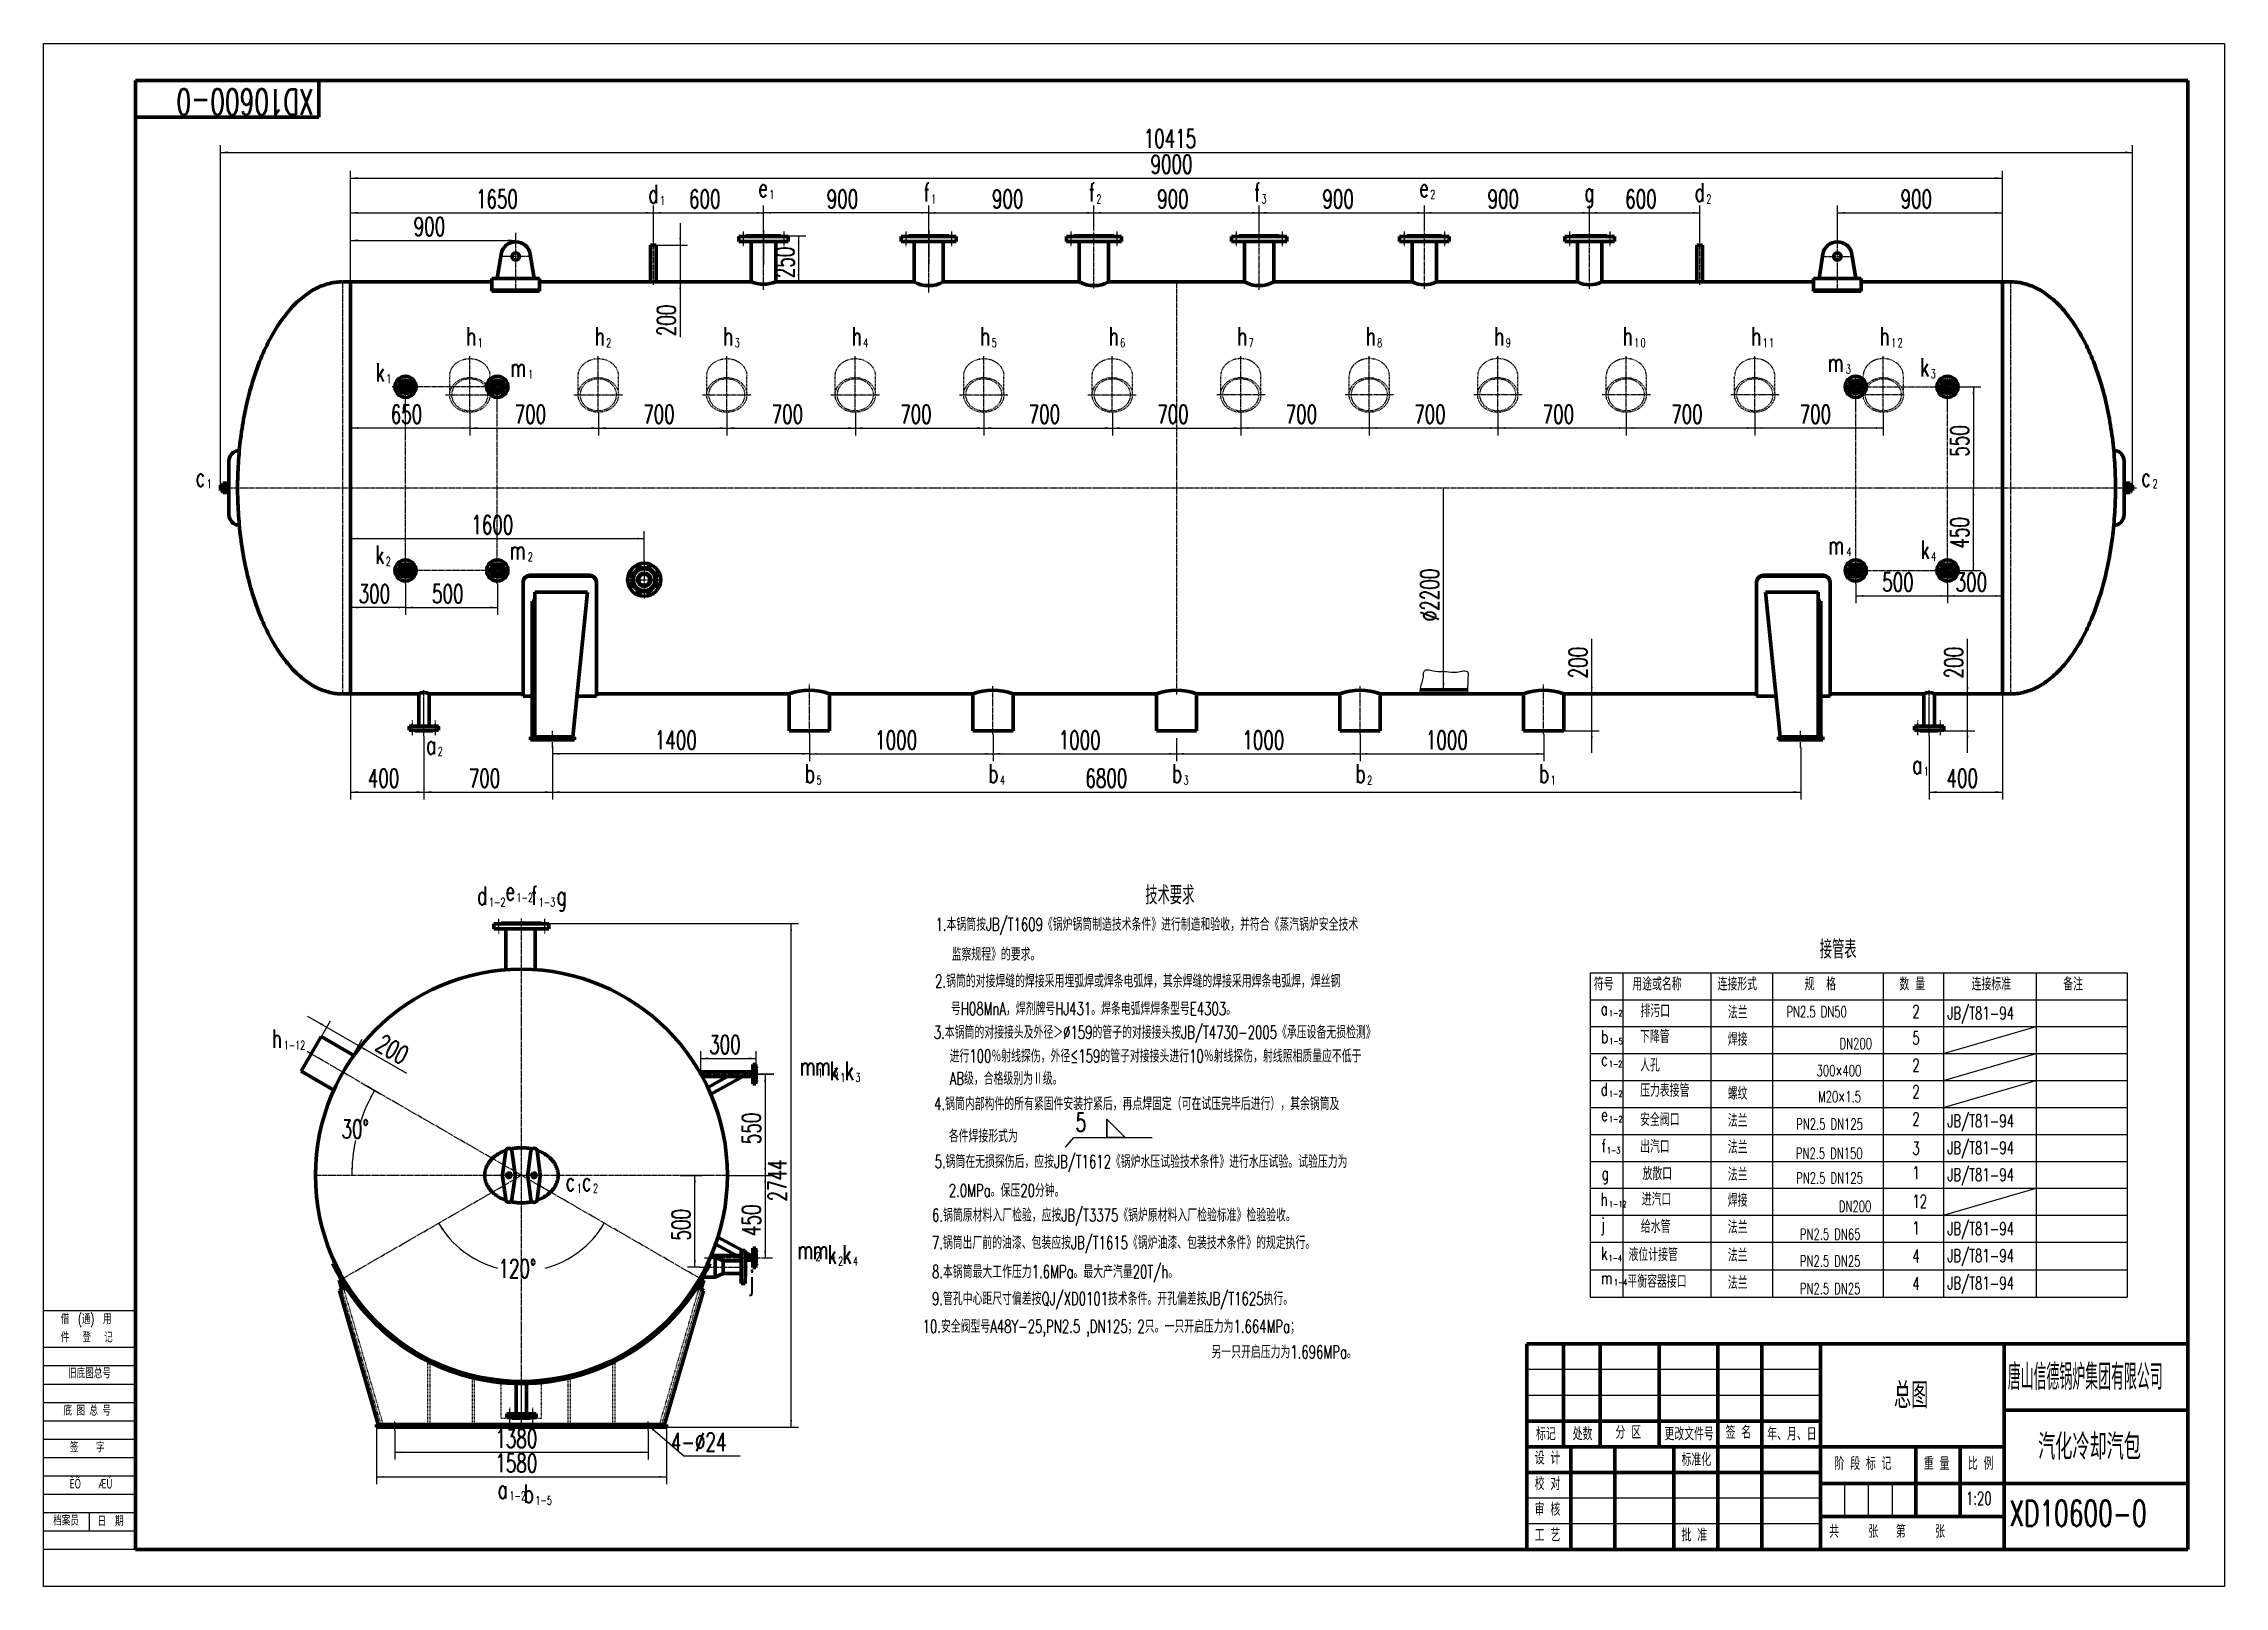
# Model space of a CAD drawing. Header units: millimetres. Extents: x -5940 to 5940, y -4200 to 4200.
import ezdxf

# ---------------------------------------------------------------- set-up
doc = ezdxf.new("R2010")
doc.units = ezdxf.units.MM
doc.linetypes.add('EB_DASH', pattern=[6, 3, -3])
doc.linetypes.add('EB_DASHDOT', pattern=[39, 30, -3, 3, -3])
for name, color, linetype, lineweight in [('CAXA0', 7, 'Continuous', 70), ('CAXA1', 1, 'EB_DASHDOT', 25), ('CAXA2', 6, 'EB_DASH', 25), ('CAXA3', 7, 'Continuous', 25), ('CAXA4', 3, 'Continuous', 25)]:
    doc.layers.add(name, color=color, linetype=linetype, lineweight=lineweight)
doc.styles.add('TextStyle0', font='ROMANS.SHX', dxfattribs={"width": 0.502385, "bigfont": 'HZTXT.SHX'})
doc.styles.add('UserTxtStyle13', font='', dxfattribs={"width": 0.667})
doc.styles.add('标准', font='ROMANS.SHX', dxfattribs={"width": 0.667, "bigfont": 'HZTXT.SHX'})
doc.styles.get('UserTxtStyle13').set_extended_font_data('FangSong_GB2312')
doc.dimstyles.new('标准', dxfattribs={"dimscale": 20, "dimtxt": 5, "dimasz": 2, "dimexe": 2, "dimexo": 0, "dimtad": 1, "dimdec": 1, "dimzin": 12, "dimdsep": 46, "dimtxsty": '标准', "dimcen": 0, "dimdle": 6, "dimaunit": 1, "dimazin": 2, "dimtfac": 1, "dimtdec": 3, "dimtmove": 0, "dimatfit": 3, "dimfxl": 0, "dimtolj": 1, "dimtzin": 0, "dimarcsym": 0})

msp = doc.modelspace()

# ---------------------------------------------------------------- texts
at = {"layer": 'CAXA4', "linetype": 'Continuous', "lineweight": 25, "attachment_point": 1, "style": '标准'}
for s, insert, char_height in [('g', (2453.91, 3440.32), 100), ('g', (-3145.81, -389.4), 100), ('技术要求', (61.65, -386.87), 100), ('1.本锅筒按JB/T1609《锅炉锅筒制造技术条件》进行制造和验收，并符合《蒸汽锅炉安全技术', (-1081.27, -560.62), 69.993), ('接管表', (3735.9, -681.62), 100), ('监察规程》的要求。', (-993.22, -723.62), 69.993), ('2.锅筒的对接焊缝的焊接采用埋弧焊或焊条电弧焊，其余焊缝的焊接采用焊条电弧焊，焊丝钢', (-1083.59, -869.31), 70), ('符号', (2505.33, -885.47), 69.994), ('用途或名称', (2714.82, -885.47), 69.994), ('连接形式', (3179.13, -885.47), 69.994), ('规  格', (3652.92, -885.47), 69.994), ('数 量', (4169.93, -885.47), 69.994), ('连接标准', (4562.94, -885.47), 69.994), ('备注', (5062.44, -885.47), 69.994), ('号H08MnA，焊剂牌号HJ431。焊条电弧焊焊条型号E4303。', (-997.35, -1019.36), 70), ('排污口', (2759.37, -1031.63), 69.994), ('法兰', (3234.87, -1039.82), 69.994), ('PN2.5 DN50', (3554.1, -1041.49), 60), ('2', (4240.11, -1035.05), 69.99), ('JB/T81-94', (4431.52, -1043.69), 69.993), ('3.本锅筒的对接接头及外径＞{%%C}159的管子的对接接头按JB/T4730-2005《承压设备无损检测》', (-1090.46, -1148.09), 70), ('下降管', (2756.68, -1171.91), 69.994), ('焊接', (3234.87, -1186.53), 69.994), ('5', (4240.11, -1179.18), 69.99), ('进行100％射线探伤，外径≤159的管子对接接头进行10％射线探伤，射线照相质量应不低于', (-1004.23, -1277.61), 70), ('DN200', (3843.81, -1214.98), 60), ('AB级，合格级别为Ⅱ级。', (-1004.23, -1399.57), 70), ('人孔', (2757.2, -1326.28), 70), ('300×400', (3718.66, -1361.7), 60), ('2', (4240.11, -1327.52), 69.99), ('4.锅筒内部构件的所有紧固件安装拧紧后，再点焊固定（可在试压完毕后进行），其余锅筒及', (-1088.73, -1537.43), 69.9937), ('压力表接管', (2757.2, -1464.85), 69.994), ('螺纹', (3234.87, -1480.35), 69.994), ('M20×1.5', (3727.11, -1503.74), 60), ('2', (4240.11, -1471.71), 69.99), ('安全阀口', (2757.2, -1623.48), 69.994), ('法兰', (3234.87, -1628.99), 69.994), ('PN2.5 DN125', (3607.36, -1653.18), 60), ('2', (4240.11, -1620.01), 69.99), ('JB/T81-94', (4431.52, -1630.55), 69.993), ('各件焊接形式为          ', (-1008.59, -1712.76), 69.9937), ('出汽口', (2757.2, -1770.19), 70), ('法兰', (3234.87, -1773.78), 69.994), ('3', (4240.11, -1779.88), 69.99), ('JB/T81-94', (4431.52, -1777.26), 69.993), ('5.锅筒在无损探伤后，应按JB/T1612《锅炉水压试验技术条件》进行水压试验。试验压力为', (-1086.35, -1852.13), 69.9937), ('PN2.5 DN150', (3605.84, -1812.39), 60), ('2.0MPa。保压20分钟。', (-1008.81, -2009.57), 69.9937), ('g', (2547.28, -1916.58), 69.99), ('放散口', (2770.17, -1917.45), 69.994), ('法兰', (3234.87, -1922.41), 69.994), ('PN2.5 DN125', (3607.36, -1946.61), 60), ('1', (4240.11, -1913.44), 69.99), ('JB/T81-94', (4431.52, -1923.98), 69.993), ('6.锅筒原材料入厂检验，应按JB/T3375《锅炉原材料入厂检验标准》检验验收。', (-1100.06, -2143.93), 70), ('进汽口', (2766.02, -2057.92), 70), ('焊接', (3234.87, -2062.88), 69.994), ('DN200', (3840.04, -2100.78), 60), ('12', (4240.11, -2068.98), 69.994), ('j', (2544.5, -2193.67), 69.99), ('给水管', (2761.48, -2205.81), 69.994), ('法兰', (3234.87, -2208.81), 69.994), ('PN2.5 DN65', (3627.89, -2252.54), 60), ('1', (4240.11, -2213.58), 69.99), ('JB/T81-94', (4431.52, -2217.41), 69.993), ('7.锅筒出厂前的油漆、包装应按JB/T1615《锅炉油漆、包装技术条件》的规定执行。', (-1101, -2293.57), 69.9937), ('液位计接管', (2694.12, -2358.7), 70), ('法兰', (3234.87, -2361.88), 69.994), ('4', (4240.11, -2366.39), 69.99), ('JB/T81-94', (4431.52, -2364.12), 69.993), ('j', (-2098.24, -2483.74), 100), ('8.本锅筒最大工作压力1.6MPa。最大产汽量20T/h。', (-1100.77, -2452.02), 70), ('PN2.5 DN25', (3627.89, -2399.25), 60), ('9.管孔中心距尺寸偏差按QJ/XD0101技术条件。开孔偏差按JB/T1625执行。', (-1100.63, -2598.32), 70), ('平衡容器接口', (2687.89, -2504.42), 70), ('法兰', (3234.87, -2511.76), 69.994), ('PN2.5 DN25', (3627.89, -2549.13), 60), ('4', (4240.11, -2516.28), 69.99), ('JB/T81-94', (4431.52, -2514), 69.993), ('10.安全阀型号A48Y-25,PN2.5 ,DN125；2只。一只开启压力为1.664MPa；', (-1151.86, -2749.6), 70), ('另一只开启压力为1.696MPa。', (422.12, -2888.71), 69.9937)]:
    msp.add_mtext(s, dxfattribs=dict(at, insert=insert, char_height=char_height))

# ---------------------------------------------------------------- blocks, each defined once
blk = doc.blocks.new('CAXBLOCK0')
at = {"layer": 'CAXA4', "attachment_point": 1, "style": '标准'}
for s, insert, char_height in [('c', (-5112, 1889), 100), ('1', (-5052, 1827), 47.6)]:
    blk.add_mtext(s, dxfattribs=dict(at, insert=insert, char_height=char_height))
blk = doc.blocks.new('CAXBLOCK1')
at = {"layer": 'CAXA4', "attachment_point": 1, "style": '标准'}
for s, insert, char_height in [('c', (5488, 1889), 100), ('2', (5549, 1827), 47.6)]:
    blk.add_mtext(s, dxfattribs=dict(at, insert=insert, char_height=char_height))
blk = doc.blocks.new('*CAXBLOCK23')
at = {"layer": 'CAXA4', "linetype": 'Continuous', "lineweight": 25}
for points in [[(-4268, 2107), (-4228, 2112), (-4228, 2102)], [(-3618, 2107), (-3658, 2112), (-3658, 2102)]]:
    blk.add_hatch(color=0, dxfattribs=at).paths.add_polyline_path(points, flags=0)
at = {"layer": 'CAXA4', "color": 0, "linetype": 'Continuous', "lineweight": 25}
for p, q in [((-4268, 2287), (-4268, 2067)), ((-3618, 2189), (-3618, 2067)), ((-3618, 2107), (-4268, 2107))]:
    blk.add_line(p, q, dxfattribs=at)
at = {"layer": 'CAXA4', "color": 0, "linetype": 'Continuous', "lineweight": 25, "insert": (-4049, 2232), "char_height": 100, "attachment_point": 1, "style": '标准'}
blk.add_mtext('650', dxfattribs=at)
blk = doc.blocks.new('CAXBLOCK3')
at = {"layer": 'CAXA4', "attachment_point": 1, "style": '标准'}
for s, insert, char_height in [('m', (-3398, 2486), 100), ('1', (-3300, 2424), 47.6)]:
    blk.add_mtext(s, dxfattribs=dict(at, insert=insert, char_height=char_height))
blk = doc.blocks.new('CAXBLOCK4')
at = {"layer": 'CAXA4', "attachment_point": 1, "style": '标准'}
for s, insert, char_height in [('k', (-4131, 2461), 100), ('1', (-4073, 2399), 47.6)]:
    blk.add_mtext(s, dxfattribs=dict(at, insert=insert, char_height=char_height))
blk = doc.blocks.new('*CAXBLOCK56')
at = {"layer": 'CAXA4', "linetype": 'Continuous', "lineweight": 25}
for points in [[(-3618, 2107), (-3578, 2102), (-3578, 2112)], [(-2918, 2107), (-2958, 2102), (-2958, 2112)]]:
    blk.add_hatch(color=0, dxfattribs=at).paths.add_polyline_path(points, flags=0)
at = {"layer": 'CAXA4', "color": 0, "linetype": 'Continuous', "lineweight": 25}
for p, q in [((-3618, 2189), (-3618, 2067)), ((-2918, 2189), (-2918, 2067)), ((-3618, 2107), (-2918, 2107))]:
    blk.add_line(p, q, dxfattribs=at)
at = {"layer": 'CAXA4', "color": 0, "linetype": 'Continuous', "lineweight": 25, "insert": (-3374, 2232), "char_height": 100, "attachment_point": 1, "style": '标准'}
blk.add_mtext('700', dxfattribs=at)
blk = doc.blocks.new('*CAXBLOCK67')
at = {"layer": 'CAXA4', "linetype": 'Continuous', "lineweight": 25}
for points in [[(-2918, 2107), (-2878, 2102), (-2878, 2112)], [(-2218, 2107), (-2258, 2102), (-2258, 2112)]]:
    blk.add_hatch(color=0, dxfattribs=at).paths.add_polyline_path(points, flags=0)
at = {"layer": 'CAXA4', "color": 0, "linetype": 'Continuous', "lineweight": 25}
for p, q in [((-2918, 2189), (-2918, 2067)), ((-2218, 2189), (-2218, 2067)), ((-2918, 2107), (-2218, 2107))]:
    blk.add_line(p, q, dxfattribs=at)
at = {"layer": 'CAXA4', "color": 0, "linetype": 'Continuous', "lineweight": 25, "insert": (-2674, 2232), "char_height": 100, "attachment_point": 1, "style": '标准'}
blk.add_mtext('700', dxfattribs=at)
blk = doc.blocks.new('CAXBLOCK7')
at = {"layer": 'CAXA4', "attachment_point": 1, "style": '标准'}
for s, insert, char_height in [('h', (-2938, 2657), 100), ('2', (-2875, 2595), 47.6)]:
    blk.add_mtext(s, dxfattribs=dict(at, insert=insert, char_height=char_height))
blk = doc.blocks.new('CAXBLOCK8')
at = {"layer": 'CAXA4', "attachment_point": 1, "style": '标准'}
for s, insert, char_height in [('h', (-3638, 2657), 100), ('1', (-3575, 2595), 47.6)]:
    blk.add_mtext(s, dxfattribs=dict(at, insert=insert, char_height=char_height))
blk = doc.blocks.new('*CAXBLOCK910')
at = {"layer": 'CAXA4', "linetype": 'Continuous', "lineweight": 25}
for points in [[(-4268, 1505), (-4228, 1500), (-4228, 1510)], [(-2668, 1505), (-2708, 1500), (-2708, 1510)]]:
    blk.add_hatch(color=0, dxfattribs=at).paths.add_polyline_path(points, flags=0)
at = {"layer": 'CAXA4', "color": 0, "linetype": 'Continuous', "lineweight": 25}
for p, q in [((-4268, 763), (-4268, 1545)), ((-2668, 1383), (-2668, 1545)), ((-4268, 1505), (-2668, 1505))]:
    blk.add_line(p, q, dxfattribs=at)
at = {"layer": 'CAXA4', "color": 0, "linetype": 'Continuous', "lineweight": 25, "insert": (-3610, 1630), "char_height": 100, "attachment_point": 1, "style": '标准'}
blk.add_mtext('1600', dxfattribs=at)
blk = doc.blocks.new('CAXBLOCK10')
at = {"layer": 'CAXA4', "attachment_point": 1, "style": '标准'}
for s, insert, char_height in [('k', (-4133, 1467), 100), ('2', (-4076, 1405), 47.6)]:
    blk.add_mtext(s, dxfattribs=dict(at, insert=insert, char_height=char_height))
blk = doc.blocks.new('CAXBLOCK11')
at = {"layer": 'CAXA4', "attachment_point": 1, "style": '标准'}
for s, insert, char_height in [('m', (-3401, 1492), 100), ('2', (-3302, 1430), 47.6)]:
    blk.add_mtext(s, dxfattribs=dict(at, insert=insert, char_height=char_height))
blk = doc.blocks.new('*CAXBLOCK1213')
at = {"layer": 'CAXA4', "linetype": 'Continuous', "lineweight": 25}
for points in [[(-2218, 2107), (-2178, 2102), (-2178, 2112)], [(-1518, 2107), (-1558, 2102), (-1558, 2112)]]:
    blk.add_hatch(color=0, dxfattribs=at).paths.add_polyline_path(points, flags=0)
at = {"layer": 'CAXA4', "color": 0, "linetype": 'Continuous', "lineweight": 25}
for p, q in [((-2218, 2189), (-2218, 2067)), ((-1518, 2189), (-1518, 2067)), ((-2218, 2107), (-1518, 2107))]:
    blk.add_line(p, q, dxfattribs=at)
at = {"layer": 'CAXA4', "color": 0, "linetype": 'Continuous', "lineweight": 25, "insert": (-1974, 2232), "char_height": 100, "attachment_point": 1, "style": '标准'}
blk.add_mtext('700', dxfattribs=at)
blk = doc.blocks.new('*CAXBLOCK1314')
at = {"layer": 'CAXA4', "linetype": 'Continuous', "lineweight": 25}
for points in [[(-1518, 2107), (-1478, 2102), (-1478, 2112)], [(-818, 2107), (-858, 2102), (-858, 2112)]]:
    blk.add_hatch(color=0, dxfattribs=at).paths.add_polyline_path(points, flags=0)
at = {"layer": 'CAXA4', "color": 0, "linetype": 'Continuous', "lineweight": 25}
for p, q in [((-1518, 2189), (-1518, 2067)), ((-818, 2189), (-818, 2067)), ((-1518, 2107), (-818, 2107))]:
    blk.add_line(p, q, dxfattribs=at)
at = {"layer": 'CAXA4', "color": 0, "linetype": 'Continuous', "lineweight": 25, "insert": (-1274, 2232), "char_height": 100, "attachment_point": 1, "style": '标准'}
blk.add_mtext('700', dxfattribs=at)
blk = doc.blocks.new('*CAXBLOCK1415')
at = {"layer": 'CAXA4', "linetype": 'Continuous', "lineweight": 25}
for points in [[(-818, 2107), (-778, 2102), (-778, 2112)], [(-118, 2107), (-158, 2102), (-158, 2112)]]:
    blk.add_hatch(color=0, dxfattribs=at).paths.add_polyline_path(points, flags=0)
at = {"layer": 'CAXA4', "color": 0, "linetype": 'Continuous', "lineweight": 25}
for p, q in [((-818, 2189), (-818, 2067)), ((-118, 2189), (-118, 2067)), ((-818, 2107), (-118, 2107))]:
    blk.add_line(p, q, dxfattribs=at)
at = {"layer": 'CAXA4', "color": 0, "linetype": 'Continuous', "lineweight": 25, "insert": (-574, 2232), "char_height": 100, "attachment_point": 1, "style": '标准'}
blk.add_mtext('700', dxfattribs=at)
blk = doc.blocks.new('*CAXBLOCK1516')
at = {"layer": 'CAXA4', "linetype": 'Continuous', "lineweight": 25}
for points in [[(-118, 2107), (-78, 2102), (-78, 2112)], [(582, 2107), (542, 2102), (542, 2112)]]:
    blk.add_hatch(color=0, dxfattribs=at).paths.add_polyline_path(points, flags=0)
at = {"layer": 'CAXA4', "color": 0, "linetype": 'Continuous', "lineweight": 25}
for p, q in [((-118, 2189), (-118, 2067)), ((582, 2189), (582, 2067)), ((-118, 2107), (582, 2107))]:
    blk.add_line(p, q, dxfattribs=at)
at = {"layer": 'CAXA4', "color": 0, "linetype": 'Continuous', "lineweight": 25, "insert": (126, 2232), "char_height": 100, "attachment_point": 1, "style": '标准'}
blk.add_mtext('700', dxfattribs=at)
blk = doc.blocks.new('*CAXBLOCK1617')
at = {"layer": 'CAXA4', "linetype": 'Continuous', "lineweight": 25}
for points in [[(582, 2107), (622, 2112), (622, 2102)], [(1282, 2107), (1242, 2112), (1242, 2102)]]:
    blk.add_hatch(color=0, dxfattribs=at).paths.add_polyline_path(points, flags=0)
at = {"layer": 'CAXA4', "color": 0, "linetype": 'Continuous', "lineweight": 25}
for p, q in [((582, 2189), (582, 2067)), ((1282, 2189), (1282, 2067)), ((1282, 2107), (582, 2107))]:
    blk.add_line(p, q, dxfattribs=at)
at = {"layer": 'CAXA4', "color": 0, "linetype": 'Continuous', "lineweight": 25, "insert": (826, 2232), "char_height": 100, "attachment_point": 1, "style": '标准'}
blk.add_mtext('700', dxfattribs=at)
blk = doc.blocks.new('*CAXBLOCK1718')
at = {"layer": 'CAXA4', "linetype": 'Continuous', "lineweight": 25}
for points in [[(1282, 2107), (1322, 2112), (1322, 2102)], [(1982, 2107), (1942, 2112), (1942, 2102)]]:
    blk.add_hatch(color=0, dxfattribs=at).paths.add_polyline_path(points, flags=0)
at = {"layer": 'CAXA4', "color": 0, "linetype": 'Continuous', "lineweight": 25}
for p, q in [((1282, 2189), (1282, 2067)), ((1982, 2189), (1982, 2067)), ((1982, 2107), (1282, 2107))]:
    blk.add_line(p, q, dxfattribs=at)
at = {"layer": 'CAXA4', "color": 0, "linetype": 'Continuous', "lineweight": 25, "insert": (1526, 2232), "char_height": 100, "attachment_point": 1, "style": '标准'}
blk.add_mtext('700', dxfattribs=at)
blk = doc.blocks.new('*CAXBLOCK1819')
at = {"layer": 'CAXA4', "linetype": 'Continuous', "lineweight": 25}
for points in [[(1982, 2107), (2022, 2112), (2022, 2102)], [(2682, 2107), (2642, 2112), (2642, 2102)]]:
    blk.add_hatch(color=0, dxfattribs=at).paths.add_polyline_path(points, flags=0)
at = {"layer": 'CAXA4', "color": 0, "linetype": 'Continuous', "lineweight": 25}
for p, q in [((1982, 2189), (1982, 2067)), ((2682, 2189), (2682, 2067)), ((2682, 2107), (1982, 2107))]:
    blk.add_line(p, q, dxfattribs=at)
at = {"layer": 'CAXA4', "color": 0, "linetype": 'Continuous', "lineweight": 25, "insert": (2226, 2232), "char_height": 100, "attachment_point": 1, "style": '标准'}
blk.add_mtext('700', dxfattribs=at)
blk = doc.blocks.new('*CAXBLOCK1920')
at = {"layer": 'CAXA4', "linetype": 'Continuous', "lineweight": 25}
for points in [[(2682, 2107), (2722, 2112), (2722, 2102)], [(3382, 2107), (3342, 2112), (3342, 2102)]]:
    blk.add_hatch(color=0, dxfattribs=at).paths.add_polyline_path(points, flags=0)
at = {"layer": 'CAXA4', "color": 0, "linetype": 'Continuous', "lineweight": 25}
for p, q in [((2682, 2189), (2682, 2067)), ((3382, 2189), (3382, 2067)), ((3382, 2107), (2682, 2107))]:
    blk.add_line(p, q, dxfattribs=at)
at = {"layer": 'CAXA4', "color": 0, "linetype": 'Continuous', "lineweight": 25, "insert": (2926, 2232), "char_height": 100, "attachment_point": 1, "style": '标准'}
blk.add_mtext('700', dxfattribs=at)
blk = doc.blocks.new('*CAXBLOCK2021')
at = {"layer": 'CAXA4', "linetype": 'Continuous', "lineweight": 25}
for points in [[(3382, 2107), (3422, 2112), (3422, 2102)], [(4082, 2107), (4042, 2112), (4042, 2102)]]:
    blk.add_hatch(color=0, dxfattribs=at).paths.add_polyline_path(points, flags=0)
at = {"layer": 'CAXA4', "color": 0, "linetype": 'Continuous', "lineweight": 25}
for p, q in [((3382, 2189), (3382, 2067)), ((4082, 2189), (4082, 2067)), ((4082, 2107), (3382, 2107))]:
    blk.add_line(p, q, dxfattribs=at)
at = {"layer": 'CAXA4', "color": 0, "linetype": 'Continuous', "lineweight": 25, "insert": (3626, 2232), "char_height": 100, "attachment_point": 1, "style": '标准'}
blk.add_mtext('700', dxfattribs=at)
blk = doc.blocks.new('CAXBLOCK21')
at = {"layer": 'CAXA4', "attachment_point": 1, "style": '标准'}
for s, insert, char_height in [('h', (-2238, 2657), 100), ('3', (-2175, 2595), 47.6)]:
    blk.add_mtext(s, dxfattribs=dict(at, insert=insert, char_height=char_height))
blk = doc.blocks.new('CAXBLOCK22')
at = {"layer": 'CAXA4', "attachment_point": 1, "style": '标准'}
for s, insert, char_height in [('h', (-1538, 2657), 100), ('4', (-1475, 2595), 47.6)]:
    blk.add_mtext(s, dxfattribs=dict(at, insert=insert, char_height=char_height))
blk = doc.blocks.new('CAXBLOCK23')
at = {"layer": 'CAXA4', "attachment_point": 1, "style": '标准'}
for s, insert, char_height in [('h', (-838, 2657), 100), ('5', (-775, 2595), 47.6)]:
    blk.add_mtext(s, dxfattribs=dict(at, insert=insert, char_height=char_height))
blk = doc.blocks.new('CAXBLOCK24')
at = {"layer": 'CAXA4', "attachment_point": 1, "style": '标准'}
for s, insert, char_height in [('h', (-138, 2657), 100), ('6', (-75, 2595), 47.6)]:
    blk.add_mtext(s, dxfattribs=dict(at, insert=insert, char_height=char_height))
blk = doc.blocks.new('CAXBLOCK25')
at = {"layer": 'CAXA4', "attachment_point": 1, "style": '标准'}
for s, insert, char_height in [('h', (562, 2657), 100), ('7', (625, 2595), 47.6)]:
    blk.add_mtext(s, dxfattribs=dict(at, insert=insert, char_height=char_height))
blk = doc.blocks.new('CAXBLOCK26')
at = {"layer": 'CAXA4', "attachment_point": 1, "style": '标准'}
for s, insert, char_height in [('h', (1262, 2657), 100), ('8', (1325, 2595), 47.6)]:
    blk.add_mtext(s, dxfattribs=dict(at, insert=insert, char_height=char_height))
blk = doc.blocks.new('CAXBLOCK27')
at = {"layer": 'CAXA4', "attachment_point": 1, "style": '标准'}
for s, insert, char_height in [('h', (1962, 2657), 100), ('9', (2025, 2595), 47.6)]:
    blk.add_mtext(s, dxfattribs=dict(at, insert=insert, char_height=char_height))
blk = doc.blocks.new('CAXBLOCK28')
at = {"layer": 'CAXA4', "attachment_point": 1, "style": '标准'}
for s, insert, char_height in [('h', (2662, 2657), 100), ('1', (2725, 2595), 47.6), ('0', (2760, 2595), 47.6)]:
    blk.add_mtext(s, dxfattribs=dict(at, insert=insert, char_height=char_height))
blk = doc.blocks.new('CAXBLOCK29')
at = {"layer": 'CAXA4', "attachment_point": 1, "style": '标准'}
for s, insert, char_height in [('h', (3362, 2657), 100), ('1', (3425, 2595), 47.6), ('1', (3460, 2595), 47.6)]:
    blk.add_mtext(s, dxfattribs=dict(at, insert=insert, char_height=char_height))
blk = doc.blocks.new('CAXBLOCK30')
at = {"layer": 'CAXA4', "attachment_point": 1, "style": '标准'}
for s, insert, char_height in [('h', (4062, 2657), 100), ('1', (4125, 2595), 47.6), ('2', (4160, 2595), 47.6)]:
    blk.add_mtext(s, dxfattribs=dict(at, insert=insert, char_height=char_height))
blk = doc.blocks.new('CAXBLOCK31')
at = {"layer": 'CAXA4', "attachment_point": 1, "style": '标准'}
for s, insert, char_height in [('m', (3780, 2513), 100), ('3', (3878, 2451), 47.6)]:
    blk.add_mtext(s, dxfattribs=dict(at, insert=insert, char_height=char_height))
blk = doc.blocks.new('*CAXBLOCK3233')
at = {"layer": 'CAXA4', "linetype": 'Continuous', "lineweight": 25}
for points in [[(4573, 2331), (4568, 2291), (4578, 2291)], [(4573, 1781), (4568, 1821), (4578, 1821)]]:
    blk.add_hatch(color=0, dxfattribs=at).paths.add_polyline_path(points, flags=0)
at = {"layer": 'CAXA4', "color": 0, "linetype": 'Continuous', "lineweight": 25}
for p, q in [((4505, 2331), (4613, 2331)), ((4573, 2331), (4573, 1781)), ((4432, 1781), (4613, 1781))]:
    blk.add_line(p, q, dxfattribs=at)
at = {"layer": 'CAXA4', "color": 0, "linetype": 'Continuous', "lineweight": 25, "insert": (4448, 1951), "char_height": 100, "attachment_point": 1, "rotation": 90, "style": '标准'}
blk.add_mtext('550', dxfattribs=at)
blk = doc.blocks.new('*CAXBLOCK3334')
at = {"layer": 'CAXA4', "linetype": 'Continuous', "lineweight": 25}
for points in [[(4573, 1781), (4578, 1741), (4568, 1741)], [(4573, 1331), (4578, 1371), (4568, 1371)]]:
    blk.add_hatch(color=0, dxfattribs=at).paths.add_polyline_path(points, flags=0)
at = {"layer": 'CAXA4', "color": 0, "linetype": 'Continuous', "lineweight": 25}
for p, q in [((4573, 1331), (4573, 1781)), ((4498, 1331), (4613, 1331))]:
    blk.add_line(p, q, dxfattribs=at)
at = {"layer": 'CAXA4', "color": 0, "linetype": 'Continuous', "lineweight": 25, "insert": (4448, 1451), "char_height": 100, "attachment_point": 1, "rotation": 90, "style": '标准'}
blk.add_mtext('450', dxfattribs=at)
blk = doc.blocks.new('*CAXBLOCK3435')
at = {"layer": 'CAXA4', "linetype": 'Continuous', "lineweight": 25}
for points in [[(3932, 1193), (3972, 1188), (3972, 1198)], [(4432, 1193), (4392, 1188), (4392, 1198)]]:
    blk.add_hatch(color=0, dxfattribs=at).paths.add_polyline_path(points, flags=0)
at = {"layer": 'CAXA4', "color": 0, "linetype": 'Continuous', "lineweight": 25}
for p, q in [((3932, 1259), (3932, 1153)), ((3932, 1193), (4432, 1193)), ((4432, 1259), (4432, 1153))]:
    blk.add_line(p, q, dxfattribs=at)
at = {"layer": 'CAXA4', "color": 0, "linetype": 'Continuous', "lineweight": 25, "insert": (4076, 1318), "char_height": 100, "attachment_point": 1, "style": '标准'}
blk.add_mtext('500', dxfattribs=at)
blk = doc.blocks.new('*CAXBLOCK3536')
at = {"layer": 'CAXA4', "linetype": 'Continuous', "lineweight": 25}
for points in [[(4432, 1193), (4472, 1188), (4472, 1198)], [(4732, 1193), (4692, 1188), (4692, 1198)]]:
    blk.add_hatch(color=0, dxfattribs=at).paths.add_polyline_path(points, flags=0)
at = {"layer": 'CAXA4', "color": 0, "linetype": 'Continuous', "lineweight": 25}
for p, q in [((4732, 1331), (4732, 1153)), ((4432, 1259), (4432, 1153)), ((4432, 1193), (4732, 1193))]:
    blk.add_line(p, q, dxfattribs=at)
at = {"layer": 'CAXA4', "color": 0, "linetype": 'Continuous', "lineweight": 25, "insert": (4476, 1318), "char_height": 100, "attachment_point": 1, "style": '标准'}
blk.add_mtext('300', dxfattribs=at)
blk = doc.blocks.new('CAXBLOCK36')
at = {"layer": 'CAXA4', "attachment_point": 1, "style": '标准'}
for s, insert, char_height in [('k', (4283, 2488), 100), ('3', (4340, 2426), 47.6)]:
    blk.add_mtext(s, dxfattribs=dict(at, insert=insert, char_height=char_height))
blk = doc.blocks.new('CAXBLOCK37')
at = {"layer": 'CAXA4', "attachment_point": 1, "style": '标准'}
for s, insert, char_height in [('k', (4285, 1494), 100), ('4', (4343, 1432), 47.6)]:
    blk.add_mtext(s, dxfattribs=dict(at, insert=insert, char_height=char_height))
blk = doc.blocks.new('CAXBLOCK38')
at = {"layer": 'CAXA4', "attachment_point": 1, "style": '标准'}
for s, insert, char_height in [('m', (3782, 1519), 100), ('4', (3881, 1457), 47.6)]:
    blk.add_mtext(s, dxfattribs=dict(at, insert=insert, char_height=char_height))
blk = doc.blocks.new('CAXBLOCK39')
at = {"layer": 'CAXA4', "attachment_point": 1, "style": '标准'}
for s, insert, char_height in [('a', (-3856, 431), 100), ('2', (-3793, 369), 47.6)]:
    blk.add_mtext(s, dxfattribs=dict(at, insert=insert, char_height=char_height))
blk = doc.blocks.new('*CAXBLOCK4041')
at = {"layer": 'CAXA4', "linetype": 'Continuous', "lineweight": 25}
for points in [[(-3868, 125), (-3828, 120), (-3828, 130)], [(-3168, 125), (-3208, 120), (-3208, 130)]]:
    blk.add_hatch(color=0, dxfattribs=at).paths.add_polyline_path(points, flags=0)
at = {"layer": 'CAXA4', "color": 0, "linetype": 'Continuous', "lineweight": 25}
for p, q in [((-3868, 430), (-3868, 85)), ((-3168, 374), (-3168, 85)), ((-3868, 125), (-3168, 125))]:
    blk.add_line(p, q, dxfattribs=at)
at = {"layer": 'CAXA4', "color": 0, "linetype": 'Continuous', "lineweight": 25, "insert": (-3624, 250), "char_height": 100, "attachment_point": 1, "style": '标准'}
blk.add_mtext('700', dxfattribs=at)
blk = doc.blocks.new('*CAXBLOCK4142')
at = {"layer": 'CAXA4', "linetype": 'Continuous', "lineweight": 25}
for points in [[(-4268, 125), (-4228, 120), (-4228, 130)], [(-3868, 125), (-3908, 120), (-3908, 130)]]:
    blk.add_hatch(color=0, dxfattribs=at).paths.add_polyline_path(points, flags=0)
at = {"layer": 'CAXA4', "color": 0, "linetype": 'Continuous', "lineweight": 25}
for p, q in [((-4268, 659), (-4268, 85)), ((-3868, 430), (-3868, 85)), ((-4268, 125), (-3868, 125))]:
    blk.add_line(p, q, dxfattribs=at)
at = {"layer": 'CAXA4', "color": 0, "linetype": 'Continuous', "lineweight": 25, "insert": (-4174, 250), "char_height": 100, "attachment_point": 1, "style": '标准'}
blk.add_mtext('400', dxfattribs=at)
blk = doc.blocks.new('*CAXBLOCK4243')
at = {"layer": 'CAXA4', "linetype": 'Continuous', "lineweight": 25}
for points in [[(-1768, 333), (-1728, 328), (-1728, 338)], [(-768, 333), (-808, 328), (-808, 338)]]:
    blk.add_hatch(color=0, dxfattribs=at).paths.add_polyline_path(points, flags=0)
at = {"layer": 'CAXA4', "color": 0, "linetype": 'Continuous', "lineweight": 25}
for p, q in [((-1768, 440), (-1768, 293)), ((-768, 439), (-768, 293)), ((-1768, 333), (-768, 333))]:
    blk.add_line(p, q, dxfattribs=at)
at = {"layer": 'CAXA4', "color": 0, "linetype": 'Continuous', "lineweight": 25, "insert": (-1410, 458), "char_height": 100, "attachment_point": 1, "style": '标准'}
blk.add_mtext('1000', dxfattribs=at)
blk = doc.blocks.new('*CAXBLOCK4344')
at = {"layer": 'CAXA4', "linetype": 'Continuous', "lineweight": 25}
for points in [[(-3168, 333), (-3128, 338), (-3128, 328)], [(-1768, 333), (-1808, 338), (-1808, 328)]]:
    blk.add_hatch(color=0, dxfattribs=at).paths.add_polyline_path(points, flags=0)
at = {"layer": 'CAXA4', "color": 0, "linetype": 'Continuous', "lineweight": 25}
for p, q in [((-3168, 374), (-3168, 293)), ((-1768, 440), (-1768, 293)), ((-1768, 333), (-3168, 333))]:
    blk.add_line(p, q, dxfattribs=at)
at = {"layer": 'CAXA4', "color": 0, "linetype": 'Continuous', "lineweight": 25, "insert": (-2610, 458), "char_height": 100, "attachment_point": 1, "style": '标准'}
blk.add_mtext('1400', dxfattribs=at)
blk = doc.blocks.new('CAXBLOCK44')
at = {"layer": 'CAXA4', "attachment_point": 1, "style": '标准'}
for s, insert, char_height in [('b', (-1793, 276), 100), ('5', (-1730, 214), 47.6)]:
    blk.add_mtext(s, dxfattribs=dict(at, insert=insert, char_height=char_height))
blk = doc.blocks.new('*CAXBLOCK4546')
at = {"layer": 'CAXA4', "linetype": 'Continuous', "lineweight": 25}
for points in [[(-768, 333), (-728, 328), (-728, 338)], [(232, 333), (192, 328), (192, 338)]]:
    blk.add_hatch(color=0, dxfattribs=at).paths.add_polyline_path(points, flags=0)
at = {"layer": 'CAXA4', "color": 0, "linetype": 'Continuous', "lineweight": 25}
for p, q in [((-768, 439), (-768, 293)), ((232, 418), (232, 293)), ((-768, 333), (232, 333))]:
    blk.add_line(p, q, dxfattribs=at)
at = {"layer": 'CAXA4', "color": 0, "linetype": 'Continuous', "lineweight": 25, "insert": (-410, 458), "char_height": 100, "attachment_point": 1, "style": '标准'}
blk.add_mtext('1000', dxfattribs=at)
blk = doc.blocks.new('*CAXBLOCK4647')
at = {"layer": 'CAXA4', "linetype": 'Continuous', "lineweight": 25}
for points in [[(232, 333), (272, 328), (272, 338)], [(1232, 333), (1192, 328), (1192, 338)]]:
    blk.add_hatch(color=0, dxfattribs=at).paths.add_polyline_path(points, flags=0)
at = {"layer": 'CAXA4', "color": 0, "linetype": 'Continuous', "lineweight": 25}
for p, q in [((232, 418), (232, 293)), ((1232, 439), (1232, 293)), ((232, 333), (1232, 333))]:
    blk.add_line(p, q, dxfattribs=at)
at = {"layer": 'CAXA4', "color": 0, "linetype": 'Continuous', "lineweight": 25, "insert": (590, 458), "char_height": 100, "attachment_point": 1, "style": '标准'}
blk.add_mtext('1000', dxfattribs=at)
blk = doc.blocks.new('*CAXBLOCK4748')
at = {"layer": 'CAXA4', "linetype": 'Continuous', "lineweight": 25}
for points in [[(1232, 333), (1272, 328), (1272, 338)], [(2232, 333), (2192, 328), (2192, 338)]]:
    blk.add_hatch(color=0, dxfattribs=at).paths.add_polyline_path(points, flags=0)
at = {"layer": 'CAXA4', "color": 0, "linetype": 'Continuous', "lineweight": 25}
for p, q in [((1232, 439), (1232, 293)), ((2232, 440), (2232, 293)), ((1232, 333), (2232, 333))]:
    blk.add_line(p, q, dxfattribs=at)
at = {"layer": 'CAXA4', "color": 0, "linetype": 'Continuous', "lineweight": 25, "insert": (1590, 458), "char_height": 100, "attachment_point": 1, "style": '标准'}
blk.add_mtext('1000', dxfattribs=at)
blk = doc.blocks.new('CAXBLOCK48')
at = {"layer": 'CAXA4', "attachment_point": 1, "style": '标准'}
for s, insert, char_height in [('b', (-793, 276), 100), ('4', (-730, 214), 47.6)]:
    blk.add_mtext(s, dxfattribs=dict(at, insert=insert, char_height=char_height))
blk = doc.blocks.new('CAXBLOCK49')
at = {"layer": 'CAXA4', "attachment_point": 1, "style": '标准'}
for s, insert, char_height in [('b', (207, 276), 100), ('3', (270, 214), 47.6)]:
    blk.add_mtext(s, dxfattribs=dict(at, insert=insert, char_height=char_height))
blk = doc.blocks.new('CAXBLOCK50')
at = {"layer": 'CAXA4', "attachment_point": 1, "style": '标准'}
for s, insert, char_height in [('b', (1207, 276), 100), ('2', (1270, 214), 47.6)]:
    blk.add_mtext(s, dxfattribs=dict(at, insert=insert, char_height=char_height))
blk = doc.blocks.new('CAXBLOCK51')
at = {"layer": 'CAXA4', "attachment_point": 1, "style": '标准'}
for s, insert, char_height in [('b', (2207, 276), 100), ('1', (2270, 214), 47.6)]:
    blk.add_mtext(s, dxfattribs=dict(at, insert=insert, char_height=char_height))
blk = doc.blocks.new('*CAXBLOCK5253')
at = {"layer": 'CAXA4', "linetype": 'Continuous', "lineweight": 25}
for points in [[(-2472, 3103), (-2477, 3143), (-2467, 3143)], [(-2472, 2903), (-2477, 2863), (-2467, 2863)]]:
    blk.add_hatch(color=0, dxfattribs=at).paths.add_polyline_path(points, flags=0)
at = {"layer": 'CAXA4', "color": 0, "linetype": 'Continuous', "lineweight": 25}
for p, q in [((-2472, 3223), (-2472, 2602)), ((-2602, 3103), (-2432, 3103)), ((-2602, 2903), (-2432, 2903))]:
    blk.add_line(p, q, dxfattribs=at)
at = {"layer": 'CAXA4', "color": 0, "linetype": 'Continuous', "lineweight": 25, "insert": (-2597, 2607), "char_height": 100, "attachment_point": 1, "rotation": 90, "style": '标准'}
blk.add_mtext('200', dxfattribs=at)
blk = doc.blocks.new('*CAXBLOCK5354')
at = {"layer": 'CAXA4', "linetype": 'Continuous', "lineweight": 25}
for points in [[(-1827, 3153), (-1832, 3113), (-1822, 3113)], [(-1827, 2903), (-1832, 2943), (-1822, 2943)]]:
    blk.add_hatch(color=0, dxfattribs=at).paths.add_polyline_path(points, flags=0)
at = {"layer": 'CAXA4', "color": 0, "linetype": 'Continuous', "lineweight": 25}
for p, q in [((-1924, 3153), (-1787, 3153)), ((-1827, 3153), (-1827, 2903)), ((-1952, 2903), (-1787, 2903))]:
    blk.add_line(p, q, dxfattribs=at)
at = {"layer": 'CAXA4', "color": 0, "linetype": 'Continuous', "lineweight": 25, "insert": (-1952, 2923), "char_height": 100, "attachment_point": 1, "rotation": 90, "style": '标准'}
blk.add_mtext('250', dxfattribs=at)
blk = doc.blocks.new('CAXBLOCK54')
at = {"layer": 'CAXA4', "attachment_point": 1, "style": '标准'}
for s, insert, char_height in [('e', (-2046, 3465), 100), ('1', (-1986, 3403), 47.6)]:
    blk.add_mtext(s, dxfattribs=dict(at, insert=insert, char_height=char_height))
blk = doc.blocks.new('CAXBLOCK55')
at = {"layer": 'CAXA4', "attachment_point": 1, "style": '标准'}
for s, insert, char_height in [('d', (-2646, 3432), 100), ('1', (-2582, 3370), 47.6)]:
    blk.add_mtext(s, dxfattribs=dict(at, insert=insert, char_height=char_height))
blk = doc.blocks.new('*CAXBLOCK5657')
at = {"layer": 'CAXA4', "linetype": 'Continuous', "lineweight": 25}
for points in [[(-2618, 3279), (-2578, 3274), (-2578, 3284)], [(-2018, 3279), (-2058, 3274), (-2058, 3284)]]:
    blk.add_hatch(color=0, dxfattribs=at).paths.add_polyline_path(points, flags=0)
at = {"layer": 'CAXA4', "color": 0, "linetype": 'Continuous', "lineweight": 25}
for p, q in [((-2618, 3127), (-2618, 3319)), ((-2618, 3279), (-2018, 3279)), ((-2018, 3180), (-2018, 3319))]:
    blk.add_line(p, q, dxfattribs=at)
at = {"layer": 'CAXA4', "color": 0, "linetype": 'Continuous', "lineweight": 25, "insert": (-2424, 3404), "char_height": 100, "attachment_point": 1, "style": '标准'}
blk.add_mtext('600', dxfattribs=at)
blk = doc.blocks.new('*CAXBLOCK5758')
at = {"layer": 'CAXA4', "linetype": 'Continuous', "lineweight": 25}
for points in [[(-4268, 3279), (-4228, 3274), (-4228, 3284)], [(-2618, 3279), (-2658, 3274), (-2658, 3284)]]:
    blk.add_hatch(color=0, dxfattribs=at).paths.add_polyline_path(points, flags=0)
at = {"layer": 'CAXA4', "color": 0, "linetype": 'Continuous', "lineweight": 25}
for p, q in [((-4268, 2903), (-4268, 3319)), ((-4268, 3279), (-2618, 3279)), ((-2618, 3127), (-2618, 3319))]:
    blk.add_line(p, q, dxfattribs=at)
at = {"layer": 'CAXA4', "color": 0, "linetype": 'Continuous', "lineweight": 25, "insert": (-3585, 3404), "char_height": 100, "attachment_point": 1, "style": '标准'}
blk.add_mtext('1650', dxfattribs=at)
blk = doc.blocks.new('*CAXBLOCK5859')
at = {"layer": 'CAXA4', "linetype": 'Continuous', "lineweight": 25}
for points in [[(-4268, 3129), (-4228, 3124), (-4228, 3134)], [(-3368, 3129), (-3408, 3124), (-3408, 3134)]]:
    blk.add_hatch(color=0, dxfattribs=at).paths.add_polyline_path(points, flags=0)
at = {"layer": 'CAXA4', "color": 0, "linetype": 'Continuous', "lineweight": 25}
for p, q in [((-4268, 2903), (-4268, 3169)), ((-4268, 3129), (-3368, 3129)), ((-3368, 3126), (-3368, 3169))]:
    blk.add_line(p, q, dxfattribs=at)
at = {"layer": 'CAXA4', "color": 0, "linetype": 'Continuous', "lineweight": 25, "insert": (-3924, 3254), "char_height": 100, "attachment_point": 1, "style": '标准'}
blk.add_mtext('900', dxfattribs=at)
blk = doc.blocks.new('CAXBLOCK59')
at = {"layer": 'CAXA4', "attachment_point": 1, "style": '标准'}
for s, insert, char_height in [('d', (3054, 3440), 100), ('2', (3118, 3378), 47.6)]:
    blk.add_mtext(s, dxfattribs=dict(at, insert=insert, char_height=char_height))
blk = doc.blocks.new('CAXBLOCK60')
at = {"layer": 'CAXA4', "attachment_point": 1, "style": '标准'}
for s, insert, char_height in [('f', (-1146, 3440), 100), ('1', (-1105, 3378), 47.6)]:
    blk.add_mtext(s, dxfattribs=dict(at, insert=insert, char_height=char_height))
blk = doc.blocks.new('CAXBLOCK61')
at = {"layer": 'CAXA4', "attachment_point": 1, "style": '标准'}
for s, insert, char_height in [('f', (-246, 3440), 100), ('2', (-205, 3378), 47.6)]:
    blk.add_mtext(s, dxfattribs=dict(at, insert=insert, char_height=char_height))
blk = doc.blocks.new('CAXBLOCK62')
at = {"layer": 'CAXA4', "attachment_point": 1, "style": '标准'}
for s, insert, char_height in [('f', (654, 3440), 100), ('3', (695, 3378), 47.6)]:
    blk.add_mtext(s, dxfattribs=dict(at, insert=insert, char_height=char_height))
blk = doc.blocks.new('CAXBLOCK63')
at = {"layer": 'CAXA4', "attachment_point": 1, "style": '标准'}
for s, insert, char_height in [('e', (1554, 3465), 100), ('2', (1614, 3403), 47.6)]:
    blk.add_mtext(s, dxfattribs=dict(at, insert=insert, char_height=char_height))
blk = doc.blocks.new('*CAXBLOCK6465')
at = {"layer": 'CAXA4', "linetype": 'Continuous', "lineweight": 25}
for points in [[(-2018, 3279), (-1978, 3284), (-1978, 3274)], [(-1118, 3279), (-1158, 3284), (-1158, 3274)]]:
    blk.add_hatch(color=0, dxfattribs=at).paths.add_polyline_path(points, flags=0)
at = {"layer": 'CAXA4', "color": 0, "linetype": 'Continuous', "lineweight": 25}
for p, q in [((-2018, 3180), (-2018, 3319)), ((-1118, 3279), (-2018, 3279)), ((-1118, 3173), (-1118, 3319))]:
    blk.add_line(p, q, dxfattribs=at)
at = {"layer": 'CAXA4', "color": 0, "linetype": 'Continuous', "lineweight": 25, "insert": (-1674, 3404), "char_height": 100, "attachment_point": 1, "style": '标准'}
blk.add_mtext('900', dxfattribs=at)
blk = doc.blocks.new('*CAXBLOCK6566')
at = {"layer": 'CAXA4', "linetype": 'Continuous', "lineweight": 25}
for points in [[(-1118, 3279), (-1078, 3274), (-1078, 3284)], [(-218, 3279), (-258, 3274), (-258, 3284)]]:
    blk.add_hatch(color=0, dxfattribs=at).paths.add_polyline_path(points, flags=0)
at = {"layer": 'CAXA4', "color": 0, "linetype": 'Continuous', "lineweight": 25}
for p, q in [((-1118, 3173), (-1118, 3319)), ((-1118, 3279), (-218, 3279)), ((-218, 3183), (-218, 3319))]:
    blk.add_line(p, q, dxfattribs=at)
at = {"layer": 'CAXA4', "color": 0, "linetype": 'Continuous', "lineweight": 25, "insert": (-774, 3404), "char_height": 100, "attachment_point": 1, "style": '标准'}
blk.add_mtext('900', dxfattribs=at)
blk = doc.blocks.new('*CAXBLOCK6667')
at = {"layer": 'CAXA4', "linetype": 'Continuous', "lineweight": 25}
for points in [[(-218, 3279), (-178, 3274), (-178, 3284)], [(682, 3279), (642, 3274), (642, 3284)]]:
    blk.add_hatch(color=0, dxfattribs=at).paths.add_polyline_path(points, flags=0)
at = {"layer": 'CAXA4', "color": 0, "linetype": 'Continuous', "lineweight": 25}
for p, q in [((-218, 3183), (-218, 3319)), ((-218, 3279), (682, 3279)), ((682, 3180), (682, 3319))]:
    blk.add_line(p, q, dxfattribs=at)
at = {"layer": 'CAXA4', "color": 0, "linetype": 'Continuous', "lineweight": 25, "insert": (126, 3404), "char_height": 100, "attachment_point": 1, "style": '标准'}
blk.add_mtext('900', dxfattribs=at)
blk = doc.blocks.new('*CAXBLOCK6768')
at = {"layer": 'CAXA4', "linetype": 'Continuous', "lineweight": 25}
for points in [[(682, 3279), (722, 3274), (722, 3284)], [(1582, 3279), (1542, 3274), (1542, 3284)]]:
    blk.add_hatch(color=0, dxfattribs=at).paths.add_polyline_path(points, flags=0)
at = {"layer": 'CAXA4', "color": 0, "linetype": 'Continuous', "lineweight": 25}
for p, q in [((682, 3180), (682, 3319)), ((682, 3279), (1582, 3279)), ((1582, 3180), (1582, 3319))]:
    blk.add_line(p, q, dxfattribs=at)
at = {"layer": 'CAXA4', "color": 0, "linetype": 'Continuous', "lineweight": 25, "insert": (1026, 3404), "char_height": 100, "attachment_point": 1, "style": '标准'}
blk.add_mtext('900', dxfattribs=at)
blk = doc.blocks.new('*CAXBLOCK6869')
at = {"layer": 'CAXA4', "linetype": 'Continuous', "lineweight": 25}
for points in [[(1582, 3279), (1622, 3274), (1622, 3284)], [(2482, 3279), (2442, 3274), (2442, 3284)]]:
    blk.add_hatch(color=0, dxfattribs=at).paths.add_polyline_path(points, flags=0)
at = {"layer": 'CAXA4', "color": 0, "linetype": 'Continuous', "lineweight": 25}
for p, q in [((1582, 3180), (1582, 3319)), ((1582, 3279), (2482, 3279)), ((2482, 3180), (2482, 3319))]:
    blk.add_line(p, q, dxfattribs=at)
at = {"layer": 'CAXA4', "color": 0, "linetype": 'Continuous', "lineweight": 25, "insert": (1926, 3404), "char_height": 100, "attachment_point": 1, "style": '标准'}
blk.add_mtext('900', dxfattribs=at)
blk = doc.blocks.new('*CAXBLOCK6970')
at = {"layer": 'CAXA4', "linetype": 'Continuous', "lineweight": 25}
for points in [[(2482, 3279), (2522, 3274), (2522, 3284)], [(3082, 3279), (3042, 3274), (3042, 3284)]]:
    blk.add_hatch(color=0, dxfattribs=at).paths.add_polyline_path(points, flags=0)
at = {"layer": 'CAXA4', "color": 0, "linetype": 'Continuous', "lineweight": 25}
for p, q in [((2482, 3180), (2482, 3319)), ((2482, 3279), (3082, 3279)), ((3082, 3115), (3082, 3319))]:
    blk.add_line(p, q, dxfattribs=at)
at = {"layer": 'CAXA4', "color": 0, "linetype": 'Continuous', "lineweight": 25, "insert": (2676, 3404), "char_height": 100, "attachment_point": 1, "style": '标准'}
blk.add_mtext('600', dxfattribs=at)
blk = doc.blocks.new('*CAXBLOCK7071')
at = {"layer": 'CAXA4', "linetype": 'Continuous', "lineweight": 25}
for points in [[(3832, 3279), (3872, 3274), (3872, 3284)], [(4732, 3279), (4692, 3274), (4692, 3284)]]:
    blk.add_hatch(color=0, dxfattribs=at).paths.add_polyline_path(points, flags=0)
at = {"layer": 'CAXA4', "color": 0, "linetype": 'Continuous', "lineweight": 25}
for p, q in [((3832, 3126), (3832, 3319)), ((3832, 3279), (4732, 3279)), ((4732, 2903), (4732, 3319))]:
    blk.add_line(p, q, dxfattribs=at)
at = {"layer": 'CAXA4', "color": 0, "linetype": 'Continuous', "lineweight": 25, "insert": (4176, 3404), "char_height": 100, "attachment_point": 1, "style": '标准'}
blk.add_mtext('900', dxfattribs=at)
blk = doc.blocks.new('*CAXBLOCK7172')
at = {"layer": 'CAXA4', "linetype": 'Continuous', "lineweight": 25}
for points in [[(-3168, 125), (-3128, 120), (-3128, 130)], [(3632, 125), (3592, 120), (3592, 130)]]:
    blk.add_hatch(color=0, dxfattribs=at).paths.add_polyline_path(points, flags=0)
at = {"layer": 'CAXA4', "color": 0, "linetype": 'Continuous', "lineweight": 25}
for p, q in [((-3168, 374), (-3168, 85)), ((3632, 367), (3632, 85)), ((-3168, 125), (3632, 125))]:
    blk.add_line(p, q, dxfattribs=at)
at = {"layer": 'CAXA4', "color": 0, "linetype": 'Continuous', "lineweight": 25, "insert": (-265, 250), "char_height": 100, "attachment_point": 1, "style": '标准'}
blk.add_mtext('6800', dxfattribs=at)
blk = doc.blocks.new('*CAXBLOCK7273')
at = {"layer": 'CAXA4', "linetype": 'Continuous', "lineweight": 25}
for points in [[(-4268, 3468), (-4228, 3463), (-4228, 3473)], [(4732, 3468), (4692, 3463), (4692, 3473)]]:
    blk.add_hatch(color=0, dxfattribs=at).paths.add_polyline_path(points, flags=0)
at = {"layer": 'CAXA4', "color": 0, "linetype": 'Continuous', "lineweight": 25}
for p, q in [((-4268, 2903), (-4268, 3508)), ((-4268, 3468), (4732, 3468)), ((4732, 2903), (4732, 3508))]:
    blk.add_line(p, q, dxfattribs=at)
at = {"layer": 'CAXA4', "color": 0, "linetype": 'Continuous', "lineweight": 25, "insert": (90, 3593), "char_height": 100, "attachment_point": 1, "style": '标准'}
blk.add_mtext('9000', dxfattribs=at)
blk = doc.blocks.new('*CAXBLOCK7374')
at = {"layer": 'CAXA4', "linetype": 'Continuous', "lineweight": 25}
for points in [[(-4976, 3608), (-4936, 3603), (-4936, 3613)], [(5439, 3608), (5399, 3603), (5399, 3613)]]:
    blk.add_hatch(color=0, dxfattribs=at).paths.add_polyline_path(points, flags=0)
at = {"layer": 'CAXA4', "color": 0, "linetype": 'Continuous', "lineweight": 25}
for p, q in [((-4976, 1796), (-4976, 3648)), ((-4976, 3608), (5439, 3608)), ((5439, 1796), (5439, 3648))]:
    blk.add_line(p, q, dxfattribs=at)
at = {"layer": 'CAXA4', "color": 0, "linetype": 'Continuous', "lineweight": 25, "insert": (53, 3733), "char_height": 100, "attachment_point": 1, "style": '标准'}
blk.add_mtext('10415', dxfattribs=at)
blk = doc.blocks.new('CAXBLOCK74', base_point=(-328, -1756))
at = {"layer": 'CAXA4', "linetype": 'Continuous', "lineweight": 25}
blk.add_hatch(color=0, dxfattribs=at).paths.add_polyline_path([(-374, -1809), (-344, -1782), (-351, -1775)], flags=0)
at = {"layer": 'CAXA4', "color": 0, "linetype": 'Continuous', "lineweight": 35}
for p, q in [((-149, -1756), (-149, -1656)), ((-49, -1756), (-149, -1656)), ((-149, -1756), (-49, -1756))]:
    blk.add_line(p, q, dxfattribs=at)
at = {"layer": 'CAXA4', "color": 0, "linetype": 'Continuous', "lineweight": 25}
for p, q in [((-374, -1809), (-328, -1756)), ((-328, -1756), (99, -1756))]:
    blk.add_line(p, q, dxfattribs=at)
at = {"layer": 'CAXA4', "color": 0, "linetype": 'Continuous', "lineweight": 25, "insert": (-318, -1623), "char_height": 100, "attachment_point": 1, "style": '标准'}
blk.add_mtext('5', dxfattribs=at)
blk = doc.blocks.new('CAXBLOCK75')
at = {"layer": 'CAXA4', "attachment_point": 1, "style": '标准'}
for s, insert, char_height in [('a', (2543, -1019), 70), ('1-2', (2588, -1062), 33.3)]:
    blk.add_mtext(s, dxfattribs=dict(at, insert=insert, char_height=char_height))
blk = doc.blocks.new('CAXBLOCK76')
at = {"layer": 'CAXA4', "attachment_point": 1, "style": '标准'}
for s, insert, char_height in [('b', (2545, -1172), 70), ('1-5', (2589, -1215), 33.3)]:
    blk.add_mtext(s, dxfattribs=dict(at, insert=insert, char_height=char_height))
blk = doc.blocks.new('CAXBLOCK77')
at = {"layer": 'CAXA4', "attachment_point": 1, "style": '标准'}
for s, insert, char_height in [('c', (2545, -1296), 70), ('1-2', (2587, -1339), 33.3)]:
    blk.add_mtext(s, dxfattribs=dict(at, insert=insert, char_height=char_height))
blk = doc.blocks.new('CAXBLOCK78')
at = {"layer": 'CAXA4', "attachment_point": 1, "style": '标准'}
for s, insert, char_height in [('d', (2543, -1458), 70), ('1-2', (2588, -1501), 33.3)]:
    blk.add_mtext(s, dxfattribs=dict(at, insert=insert, char_height=char_height))
blk = doc.blocks.new('CAXBLOCK79')
at = {"layer": 'CAXA4', "attachment_point": 1, "style": '标准'}
for s, insert, char_height in [('e', (2545, -1596), 70), ('1-2', (2588, -1639), 33.3)]:
    blk.add_mtext(s, dxfattribs=dict(at, insert=insert, char_height=char_height))
blk = doc.blocks.new('CAXBLOCK80')
at = {"layer": 'CAXA4', "attachment_point": 1, "style": '标准'}
for s, insert, char_height in [('f', (2547, -1766), 70), ('1-3', (2576, -1809), 33.3)]:
    blk.add_mtext(s, dxfattribs=dict(at, insert=insert, char_height=char_height))
blk = doc.blocks.new('CAXBLOCK81')
at = {"layer": 'CAXA4', "attachment_point": 1, "style": '标准'}
for s, insert, char_height in [('h', (2543, -2058), 70), ('1-12', (2588, -2102), 33.3)]:
    blk.add_mtext(s, dxfattribs=dict(at, insert=insert, char_height=char_height))
blk = doc.blocks.new('CAXBLOCK82')
at = {"layer": 'CAXA4', "attachment_point": 1, "style": '标准'}
for s, insert, char_height in [('k', (2545, -2352), 70), ('1-4', (2585, -2396), 33.3)]:
    blk.add_mtext(s, dxfattribs=dict(at, insert=insert, char_height=char_height))
blk = doc.blocks.new('CAXBLOCK83')
at = {"layer": 'CAXA4', "attachment_point": 1, "style": '标准'}
for s, insert, char_height in [('m', (2545, -2485), 70), ('1-4', (2614, -2528), 33.3)]:
    blk.add_mtext(s, dxfattribs=dict(at, insert=insert, char_height=char_height))
blk = doc.blocks.new('CAXBLOCK84')
at = {"layer": 'CAXA4', "attachment_point": 1, "style": '标准'}
for s, insert, char_height in [('d', (-3578, -389), 100), ('1-2', (-3514, -451), 47.6)]:
    blk.add_mtext(s, dxfattribs=dict(at, insert=insert, char_height=char_height))
blk = doc.blocks.new('CAXBLOCK85')
at = {"layer": 'CAXA4', "attachment_point": 1, "style": '标准'}
for s, insert, char_height in [('e', (-3424, -364), 100), ('1-2', (-3364, -426), 47.6)]:
    blk.add_mtext(s, dxfattribs=dict(at, insert=insert, char_height=char_height))
blk = doc.blocks.new('CAXBLOCK86')
at = {"layer": 'CAXA4', "attachment_point": 1, "style": '标准'}
for s, insert, char_height in [('f', (-3284, -389), 100), ('1-3', (-3243, -451), 47.6)]:
    blk.add_mtext(s, dxfattribs=dict(at, insert=insert, char_height=char_height))
blk = doc.blocks.new('CAXBLOCK87')
at = {"layer": 'CAXA4', "attachment_point": 1, "style": '标准'}
for s, insert, char_height in [('c', (-3096, -1947), 100), ('1', (-3035, -2009), 47.6)]:
    blk.add_mtext(s, dxfattribs=dict(at, insert=insert, char_height=char_height))
blk = doc.blocks.new('CAXBLOCK88')
at = {"layer": 'CAXA4', "attachment_point": 1, "style": '标准'}
for s, insert, char_height in [('c', (-3007, -1947), 100), ('2', (-2947, -2009), 47.6)]:
    blk.add_mtext(s, dxfattribs=dict(at, insert=insert, char_height=char_height))
blk = doc.blocks.new('*CAXBLOCK8990')
at = {"layer": 'CAXA4', "linetype": 'Continuous', "lineweight": 25}
for points in [[(-2359, -1325), (-2319, -1330), (-2319, -1320)], [(-2058, -1325), (-2098, -1330), (-2098, -1320)]]:
    blk.add_hatch(color=0, dxfattribs=at).paths.add_polyline_path(points, flags=0)
at = {"layer": 'CAXA4', "color": 0, "linetype": 'Continuous', "lineweight": 25}
for p, q in [((-2359, -1412), (-2359, -1285)), ((-2058, -1417), (-2058, -1285)), ((-2359, -1325), (-2058, -1325))]:
    blk.add_line(p, q, dxfattribs=at)
at = {"layer": 'CAXA4', "color": 0, "linetype": 'Continuous', "lineweight": 25, "insert": (-2314, -1200), "char_height": 100, "attachment_point": 1, "style": '标准'}
blk.add_mtext('300', dxfattribs=at)
blk = doc.blocks.new('*CAXBLOCK9091')
at = {"layer": 'CAXA4', "linetype": 'Continuous', "lineweight": 25}
for points in [[(-2392, -1962), (-2387, -2002), (-2397, -2002)], [(-2392, -2462), (-2387, -2422), (-2397, -2422)]]:
    blk.add_hatch(color=0, dxfattribs=at).paths.add_polyline_path(points, flags=0)
at = {"layer": 'CAXA4', "color": 0, "linetype": 'Continuous', "lineweight": 25}
for p, q in [((-2473, -1962), (-2352, -1962)), ((-2392, -2462), (-2392, -1962)), ((-2367, -2462), (-2432, -2462))]:
    blk.add_line(p, q, dxfattribs=at)
at = {"layer": 'CAXA4', "color": 0, "linetype": 'Continuous', "lineweight": 25, "insert": (-2517, -2317), "char_height": 100, "attachment_point": 1, "rotation": 90, "style": '标准'}
blk.add_mtext('500', dxfattribs=at)
blk = doc.blocks.new('*CAXBLOCK9192')
at = {"layer": 'CAXA4', "linetype": 'Continuous', "lineweight": 25}
for points in [[(-3788, -2222), (-3771, -2259), (-3762, -2253)], [(-2886, -2222), (-2903, -2259), (-2912, -2253)]]:
    blk.add_hatch(color=0, dxfattribs=at).paths.add_polyline_path(points, flags=0)
at = {"layer": 'CAXA4', "color": 0, "linetype": 'Continuous', "lineweight": 25}
for start, end in [(210, 255.5854), (284.4146, 330)]:
    blk.add_arc((-3337, -1962), 521, start, end, dxfattribs=at)
at = {"layer": 'CAXA4', "color": 0, "linetype": 'Continuous', "lineweight": 25, "insert": (-3462, -2420), "char_height": 100, "attachment_point": 1, "style": '标准'}
blk.add_mtext('120{%%D}', dxfattribs=at)
blk = doc.blocks.new('*CAXBLOCK9293')
at = {"layer": 'CAXA4', "linetype": 'Continuous', "lineweight": 25}
for points in [[(-4137, -1500), (-4161, -1533), (-4152, -1537)], [(-4261, -1962), (-4265, -1922), (-4255, -1922)]]:
    blk.add_hatch(color=0, dxfattribs=at).paths.add_polyline_path(points, flags=0)
at = {"layer": 'CAXA4', "color": 0, "linetype": 'Continuous', "lineweight": 25}
blk.add_line((-4193, -1468), (-4103, -1520), dxfattribs=at)
for start, end in [(150, 161.7639), (168.1878, 180)]:
    blk.add_arc((-3337, -1962), 924, start, end, dxfattribs=at)
at = {"layer": 'CAXA4', "color": 0, "linetype": 'Continuous', "lineweight": 25, "insert": (-4317, -1660), "char_height": 100, "attachment_point": 1, "style": '标准'}
blk.add_mtext('30{%%D}', dxfattribs=at)
blk = doc.blocks.new('*CAXBLOCK9394')
at = {"layer": 'CAXA4', "linetype": 'Continuous', "lineweight": 25}
for points in [[(-4027, -3470), (-3987, -3475), (-3987, -3465)], [(-2647, -3470), (-2687, -3475), (-2687, -3465)]]:
    blk.add_hatch(color=0, dxfattribs=at).paths.add_polyline_path(points, flags=0)
at = {"layer": 'CAXA4', "color": 0, "linetype": 'Continuous', "lineweight": 25}
for p, q in [((-4027, -3351), (-4027, -3510)), ((-2647, -3351), (-2647, -3510)), ((-4027, -3470), (-2647, -3470))]:
    blk.add_line(p, q, dxfattribs=at)
at = {"layer": 'CAXA4', "color": 0, "linetype": 'Continuous', "lineweight": 25, "insert": (-3479, -3345), "char_height": 100, "attachment_point": 1, "style": '标准'}
blk.add_mtext('1380', dxfattribs=at)
blk = doc.blocks.new('*CAXBLOCK9495')
at = {"layer": 'CAXA4', "linetype": 'Continuous', "lineweight": 25}
for points in [[(-4127, -3604), (-4087, -3609), (-4087, -3599)], [(-2547, -3604), (-2587, -3609), (-2587, -3599)]]:
    blk.add_hatch(color=0, dxfattribs=at).paths.add_polyline_path(points, flags=0)
at = {"layer": 'CAXA4', "color": 0, "linetype": 'Continuous', "lineweight": 25}
for p, q in [((-4127, -3318), (-4127, -3644)), ((-2547, -3318), (-2547, -3644)), ((-4127, -3604), (-2547, -3604))]:
    blk.add_line(p, q, dxfattribs=at)
at = {"layer": 'CAXA4', "color": 0, "linetype": 'Continuous', "lineweight": 25, "insert": (-3479, -3479), "char_height": 100, "attachment_point": 1, "style": '标准'}
blk.add_mtext('1580', dxfattribs=at)
blk = doc.blocks.new('*CAXBLOCK9596')
at = {"layer": 'CAXA4', "linetype": 'Continuous', "lineweight": 25}
blk.add_hatch(color=0, dxfattribs=at).paths.add_polyline_path([(-2647, -3323), (-2620, -3353), (-2613, -3345)], flags=0)
at = {"layer": 'CAXA4', "color": 0, "linetype": 'Continuous', "lineweight": 25}
for p, q in [((-2647, -3323), (-2453, -3489)), ((-2453, -3489), (-2145, -3489))]:
    blk.add_line(p, q, dxfattribs=at)
at = {"layer": 'CAXA4', "color": 0, "linetype": 'Continuous', "lineweight": 25, "insert": (-2523, -3364), "char_height": 100, "attachment_point": 1, "style": '标准'}
blk.add_mtext('4-{%%C}24', dxfattribs=at)
blk = doc.blocks.new('*CAXBLOCK9697')
at = {"layer": 'CAXA4', "linetype": 'Continuous', "lineweight": 25}
blk.add_hatch(color=0, dxfattribs=at).paths.add_polyline_path([(1686, 681), (1691, 721), (1681, 721)], flags=0)
at = {"layer": 'CAXA4', "color": 0, "linetype": 'Continuous', "lineweight": 25}
for p, q in [((1686, 681), (1686, 1784)), ((1560, 681), (1726, 681))]:
    blk.add_line(p, q, dxfattribs=at)
at = {"layer": 'CAXA4', "color": 0, "linetype": 'Continuous', "lineweight": 25, "insert": (1561, 1055), "char_height": 100, "attachment_point": 1, "rotation": 90, "style": '标准'}
blk.add_mtext('{%%C}2200', dxfattribs=at)
blk = doc.blocks.new('*CAXBLOCK9798')
at = {"layer": 'CAXA4', "linetype": 'Continuous', "lineweight": 25}
for points in [[(-2009, -1412), (-2014, -1452), (-2004, -1452)], [(-2009, -1962), (-2014, -1922), (-2004, -1922)]]:
    blk.add_hatch(color=0, dxfattribs=at).paths.add_polyline_path(points, flags=0)
at = {"layer": 'CAXA4', "color": 0, "linetype": 'Continuous', "lineweight": 25}
for p, q in [((-1962, -1412), (-2049, -1412)), ((-2009, -1412), (-2009, -1962)), ((-2212, -1962), (-1969, -1962))]:
    blk.add_line(p, q, dxfattribs=at)
at = {"layer": 'CAXA4', "color": 0, "linetype": 'Continuous', "lineweight": 25, "insert": (-2134, -1792), "char_height": 100, "attachment_point": 1, "rotation": 90, "style": '标准'}
blk.add_mtext('550', dxfattribs=at)
blk = doc.blocks.new('*CAXBLOCK9899')
at = {"layer": 'CAXA4', "linetype": 'Continuous', "lineweight": 25}
for points in [[(-2009, -1962), (-2014, -2002), (-2004, -2002)], [(-2009, -2412), (-2014, -2372), (-2004, -2372)]]:
    blk.add_hatch(color=0, dxfattribs=at).paths.add_polyline_path(points, flags=0)
at = {"layer": 'CAXA4', "color": 0, "linetype": 'Continuous', "lineweight": 25}
for p, q in [((-2123, -1962), (-1969, -1962)), ((-2009, -1962), (-2009, -2412)), ((-2028, -2412), (-1969, -2412))]:
    blk.add_line(p, q, dxfattribs=at)
at = {"layer": 'CAXA4', "color": 0, "linetype": 'Continuous', "lineweight": 25, "insert": (-2134, -2292), "char_height": 100, "attachment_point": 1, "rotation": 90, "style": '标准'}
blk.add_mtext('450', dxfattribs=at)
blk = doc.blocks.new('*CAXBLOCK99100')
at = {"layer": 'CAXA4', "linetype": 'Continuous', "lineweight": 25}
for points in [[(-1868, -590), (-1863, -630), (-1873, -630)], [(-1868, -3334), (-1863, -3294), (-1873, -3294)]]:
    blk.add_hatch(color=0, dxfattribs=at).paths.add_polyline_path(points, flags=0)
at = {"layer": 'CAXA4', "color": 0, "linetype": 'Continuous', "lineweight": 25}
for p, q in [((-3228, -590), (-1828, -590)), ((-1868, -3334), (-1868, -590)), ((-2547, -3334), (-1828, -3334))]:
    blk.add_line(p, q, dxfattribs=at)
at = {"layer": 'CAXA4', "color": 0, "linetype": 'Continuous', "lineweight": 25, "insert": (-1993, -2104), "char_height": 100, "attachment_point": 1, "rotation": 90, "style": '标准'}
blk.add_mtext('2744', dxfattribs=at)
blk = doc.blocks.new('CAXBLOCK100')
at = {"layer": 'CAXA4', "attachment_point": 1, "style": '标准'}
for s, insert, char_height in [('m', (-1738, -1318), 100), ('3', (-1639, -1380), 47.6)]:
    blk.add_mtext(s, dxfattribs=dict(at, insert=insert, char_height=char_height))
blk = doc.blocks.new('CAXBLOCK101')
at = {"layer": 'CAXA4', "attachment_point": 1, "style": '标准'}
for s, insert, char_height in [('k', (-1657, -1343), 100), ('1', (-1599, -1405), 47.6)]:
    blk.add_mtext(s, dxfattribs=dict(at, insert=insert, char_height=char_height))
blk = doc.blocks.new('CAXBLOCK102')
at = {"layer": 'CAXA4', "attachment_point": 1, "style": '标准'}
for s, insert, char_height in [('k', (-1575, -1343), 100), ('3', (-1518, -1405), 47.6)]:
    blk.add_mtext(s, dxfattribs=dict(at, insert=insert, char_height=char_height))
blk = doc.blocks.new('CAXBLOCK103')
at = {"layer": 'CAXA4', "attachment_point": 1, "style": '标准'}
for s, insert, char_height in [('m', (-1821, -1318), 100), ('1', (-1722, -1380), 47.6)]:
    blk.add_mtext(s, dxfattribs=dict(at, insert=insert, char_height=char_height))
blk = doc.blocks.new('CAXBLOCK104')
at = {"layer": 'CAXA4', "attachment_point": 1, "style": '标准'}
for s, insert, char_height in [('m', (-1833, -2318), 100), ('2', (-1735, -2380), 47.6)]:
    blk.add_mtext(s, dxfattribs=dict(at, insert=insert, char_height=char_height))
blk = doc.blocks.new('CAXBLOCK105')
at = {"layer": 'CAXA4', "attachment_point": 1, "style": '标准'}
for s, insert, char_height in [('m', (-1751, -2318), 100), ('4', (-1652, -2380), 47.6)]:
    blk.add_mtext(s, dxfattribs=dict(at, insert=insert, char_height=char_height))
blk = doc.blocks.new('CAXBLOCK106')
at = {"layer": 'CAXA4', "attachment_point": 1, "style": '标准'}
for s, insert, char_height in [('k', (-1669, -2343), 100), ('2', (-1612, -2405), 47.6)]:
    blk.add_mtext(s, dxfattribs=dict(at, insert=insert, char_height=char_height))
blk = doc.blocks.new('CAXBLOCK107')
at = {"layer": 'CAXA4', "attachment_point": 1, "style": '标准'}
for s, insert, char_height in [('k', (-1588, -2343), 100), ('4', (-1531, -2405), 47.6)]:
    blk.add_mtext(s, dxfattribs=dict(at, insert=insert, char_height=char_height))
blk = doc.blocks.new('*CAXBLOCK108109')
at = {"layer": 'CAXA4', "linetype": 'Continuous', "lineweight": 25}
for points in [[(2494, 659), (2499, 699), (2489, 699)], [(2494, 459), (2499, 419), (2489, 419)]]:
    blk.add_hatch(color=0, dxfattribs=at).paths.add_polyline_path(points, flags=0)
at = {"layer": 'CAXA4', "color": 0, "linetype": 'Continuous', "lineweight": 25}
for p, q in [((2494, 339), (2494, 960)), ((2341, 659), (2534, 659)), ((2341, 459), (2534, 459))]:
    blk.add_line(p, q, dxfattribs=at)
at = {"layer": 'CAXA4', "color": 0, "linetype": 'Continuous', "lineweight": 25, "insert": (2369, 744), "char_height": 100, "attachment_point": 1, "rotation": 90, "style": '标准'}
blk.add_mtext('200', dxfattribs=at)
blk = doc.blocks.new('*CAXBLOCK109110')
at = {"layer": 'CAXA4', "linetype": 'Continuous', "lineweight": 25}
for points in [[(4332, 125), (4372, 120), (4372, 130)], [(4732, 125), (4692, 120), (4692, 130)]]:
    blk.add_hatch(color=0, dxfattribs=at).paths.add_polyline_path(points, flags=0)
at = {"layer": 'CAXA4', "color": 0, "linetype": 'Continuous', "lineweight": 25}
for p, q in [((4732, 659), (4732, 85)), ((4332, 430), (4332, 85)), ((4332, 125), (4732, 125))]:
    blk.add_line(p, q, dxfattribs=at)
at = {"layer": 'CAXA4', "color": 0, "linetype": 'Continuous', "lineweight": 25, "insert": (4426, 250), "char_height": 100, "attachment_point": 1, "style": '标准'}
blk.add_mtext('400', dxfattribs=at)
blk = doc.blocks.new('CAXBLOCK110')
at = {"layer": 'CAXA4', "attachment_point": 1, "style": '标准'}
for s, insert, char_height in [('a', (4239, 324), 100), ('1', (4303, 262), 47.6)]:
    blk.add_mtext(s, dxfattribs=dict(at, insert=insert, char_height=char_height))
blk = doc.blocks.new('CAXBLOCK112', base_point=(-5440, -4000))
at = {"layer": 'CAXA3'}
for p, q in [((-5440, -2700), (-5940, -2700)), ((-5440, -2900), (-5940, -2900)), ((-5440, -3000), (-5940, -3000)), ((-5440, -3100), (-5940, -3100)), ((-5440, -3200), (-5940, -3200)), ((-5440, -3300), (-5940, -3300)), ((-5440, -3400), (-5940, -3400)), ((-5440, -3500), (-5940, -3500)), ((-5440, -3600), (-5940, -3600)), ((-5440, -3700), (-5940, -3700)), ((-5440, -3800), (-5940, -3800)), ((-5690, -3900), (-5690, -3800)), ((-5440, -3900), (-5940, -3900)), ((-5440, -4000), (-5940, -4000))]:
    blk.add_line(p, q, dxfattribs=at)
at = {"layer": 'CAXA0', "linetype": 'Continuous', "lineweight": 25, "char_height": 52, "attachment_point": 1}
for s, insert, style in [('借  (通)  用', (-5847, -2719), '标准'), ('件   登   记', (-5847, -2819), '标准'), ('旧底图总号', (-5807, -3015), '标准'), ('底 图 总 号', (-5832, -3218), '标准'), ('签    字', (-5797, -3418), '标准'), ('\\fFangSong_GB2312|b0|i0|p34;ÈÕ    ÆÚ', (-5799, -3615), 'UserTxtStyle13'), ('档案员', (-5888, -3817), '标准'), ('日  期', (-5646, -3820), '标准')]:
    blk.add_mtext(s, dxfattribs=dict(at, insert=insert, style=style))
blk = doc.blocks.new('CAXBLOCK111', base_point=(5740, -4000))
at = {"layer": 'CAXA0', "linetype": 'Continuous', "lineweight": 70}
for p, q in [((5740, 4000), (-5440, 4000)), ((-5440, 4000), (-5440, -4000)), ((5740, -4000), (5740, 4000)), ((-5440, -4000), (5740, -4000))]:
    blk.add_line(p, q, dxfattribs=at)
at = {"layer": 'CAXA0'}
for p, q in [((-4440, 4000), (-4440, 3800)), ((-4440, 3800), (-5440, 3800))]:
    blk.add_line(p, q, dxfattribs=at)
at = {"layer": 'CAXA3', "linetype": 'Continuous', "lineweight": 25}
for p, q in [((-5940, 4200), (5940, 4200)), ((-5940, -4200), (-5940, 4200)), ((5940, 4200), (5940, -4200)), ((5940, -4200), (-5940, -4200))]:
    blk.add_line(p, q, dxfattribs=at)
at = {"layer": 'CAXA0'}
blk.add_blockref('CAXBLOCK112', (-5440, -4000), dxfattribs=at)
at = {"layer": 'CAXA0', "linetype": 'Continuous', "lineweight": 25, "insert": (-4468, 3813), "char_height": 140, "attachment_point": 1, "rotation": 180, "style": '标准'}
blk.add_mtext('XD10600-0', dxfattribs=at)
blk = doc.blocks.new('CAXBLOCK114')
at = {"layer": 'CAXA0', "color": 0, "linetype": 'Continuous', "lineweight": 25, "insert": (4140, -3090), "char_height": 140, "attachment_point": 1, "style": '标准'}
blk.add_mtext('总图', dxfattribs=at)
blk = doc.blocks.new('CAXBLOCK115')
at = {"layer": 'CAXA0', "color": 0, "linetype": 'Continuous', "lineweight": 25, "insert": (4925, -3370), "char_height": 140, "attachment_point": 1, "style": '标准'}
blk.add_mtext('汽化冷却汽包', dxfattribs=at)
blk = doc.blocks.new('CAXBLOCK116')
at = {"layer": 'CAXA0', "color": 0, "linetype": 'Continuous', "lineweight": 25, "insert": (4768, -3732), "char_height": 140, "attachment_point": 1, "style": '标准'}
blk.add_mtext('XD10600-0', dxfattribs=at)
blk = doc.blocks.new('CAXBLOCK118')
at = {"layer": 'CAXA0', "color": 0, "linetype": 'Continuous', "lineweight": 25, "insert": (4532, -3686), "char_height": 70, "attachment_point": 1, "style": '标准'}
blk.add_mtext('1:20', dxfattribs=at)
blk = doc.blocks.new('CAXBLOCK113', base_point=(5740, -2880))
at = {"layer": 'CAXA0', "linetype": 'Continuous', "lineweight": 70}
for p, q in [((2140, -2880), (5740, -2880)), ((2140, -2880), (2140, -4000)), ((2340, -3440), (2340, -2880)), ((2540, -3440), (2540, -2880)), ((2860, -3440), (2860, -2880)), ((3180, -3440), (3180, -2880)), ((3420, -3440), (3420, -2880)), ((3740, -2880), (3740, -4000)), ((4740, -4000), (4740, -2880)), ((5740, -2880), (5740, -4000)), ((3740, -3300), (2140, -3300)), ((5740, -3240), (4740, -3240)), ((4740, -3440), (2140, -3440)), ((2380, -4000), (2380, -3440)), ((2620, -4000), (2620, -3440)), ((2940, -4000), (2940, -3440)), ((3180, -4000), (3180, -3440)), ((3420, -4000), (3420, -3440)), ((4260, -3440), (4260, -3820)), ((4500, -3440), (4500, -3820)), ((3740, -3580), (2140, -3580)), ((4740, -3640), (3740, -3640)), ((5740, -3640), (4740, -3640)), ((4740, -3820), (3740, -3820)), ((5740, -4000), (2140, -4000))]:
    blk.add_line(p, q, dxfattribs=at)
at = {"layer": 'CAXA3', "linetype": 'Continuous', "lineweight": 25}
for p, q in [((3740, -3020), (2140, -3020)), ((3740, -3160), (2140, -3160)), ((3870, -3640), (3870, -3820)), ((4000, -3640), (4000, -3820)), ((4130, -3640), (4130, -3820)), ((3740, -3720), (2140, -3720)), ((3740, -3860), (2140, -3860))]:
    blk.add_line(p, q, dxfattribs=at)
at = {"layer": 'CAXA0'}
for name in ['CAXBLOCK114', 'CAXBLOCK115', 'CAXBLOCK118', 'CAXBLOCK116']:
    blk.add_blockref(name, (0, 0), dxfattribs=at)
at = {"layer": 'CAXA4', "linetype": 'Continuous', "lineweight": 25, "attachment_point": 1}
for s, insert, char_height, style in [('唐山信德锅炉集团有限公司', (4760, -2990), 140, 'TextStyle0'), ('校 对', (2183, -3606), 70, '标准')]:
    blk.add_mtext(s, dxfattribs=dict(at, insert=insert, char_height=char_height, style=style))
at = {"layer": 'CAXA4', "char_height": 70, "attachment_point": 1, "style": '标准'}
for s, insert in [('分 区', (2623, -3326)), ('签 名', (3223, -3326)), ('标记', (2190, -3335)), ('处数', (2390, -3335)), ('更改文件号', (2890, -3335)), ('年、月、日', (3450, -3335)), ('设 计', (2183, -3466)), ('设 计', (2183, -3466)), ('标准化', (2983, -3475)), ('阶 段 标 记', (3816, -3496)), ('重 量', (4303, -3496)), ('比 例', (4543, -3496)), ('审 核', (2183, -3746)), ('工 艺', (2183, -3886)), ('批 准', (2983, -3886)), ('共     张   第     张', (3787, -3866))]:
    blk.add_mtext(s, dxfattribs=dict(at, insert=insert))
blk = doc.blocks.new('CAXBLOCK119')
at = {"layer": 'CAXA4', "attachment_point": 1, "style": '标准'}
for s, insert, char_height in [('a', (-3466, -3621), 100), ('1-2', (-3402, -3683), 47.6)]:
    blk.add_mtext(s, dxfattribs=dict(at, insert=insert, char_height=char_height))
blk = doc.blocks.new('CAXBLOCK120')
at = {"layer": 'CAXA4', "attachment_point": 1, "style": '标准'}
for s, insert, char_height in [('b', (-3324, -3646), 100), ('1-5', (-3261, -3708), 47.6)]:
    blk.add_mtext(s, dxfattribs=dict(at, insert=insert, char_height=char_height))
blk = doc.blocks.new('*CAXBLOCK121122')
at = {"layer": 'CAXA4', "linetype": 'Continuous', "lineweight": 25}
for points in [[(-4268, 1130), (-4228, 1135), (-4228, 1125)], [(-3968, 1130), (-4008, 1135), (-4008, 1125)]]:
    blk.add_hatch(color=0, dxfattribs=at).paths.add_polyline_path(points, flags=0)
at = {"layer": 'CAXA4', "color": 0, "linetype": 'Continuous', "lineweight": 25}
for p, q in [((-3968, 1259), (-3968, 1090)), ((-4268, 659), (-4268, 1170)), ((-3968, 1130), (-4268, 1130))]:
    blk.add_line(p, q, dxfattribs=at)
at = {"layer": 'CAXA4', "color": 0, "linetype": 'Continuous', "lineweight": 25, "insert": (-4224, 1255), "char_height": 100, "attachment_point": 1, "style": '标准'}
blk.add_mtext('300', dxfattribs=at)
blk = doc.blocks.new('*CAXBLOCK122123')
at = {"layer": 'CAXA4', "linetype": 'Continuous', "lineweight": 25}
for points in [[(-3968, 1130), (-3928, 1125), (-3928, 1135)], [(-3468, 1130), (-3508, 1125), (-3508, 1135)]]:
    blk.add_hatch(color=0, dxfattribs=at).paths.add_polyline_path(points, flags=0)
at = {"layer": 'CAXA4', "color": 0, "linetype": 'Continuous', "lineweight": 25}
for p, q in [((-3968, 1259), (-3968, 1090)), ((-3468, 1259), (-3468, 1090)), ((-3968, 1130), (-3468, 1130))]:
    blk.add_line(p, q, dxfattribs=at)
at = {"layer": 'CAXA4', "color": 0, "linetype": 'Continuous', "lineweight": 25, "insert": (-3824, 1255), "char_height": 100, "attachment_point": 1, "style": '标准'}
blk.add_mtext('500', dxfattribs=at)
blk = doc.blocks.new('*CAXBLOCK123124')
at = {"layer": 'CAXA4', "linetype": 'Continuous', "lineweight": 25}
for points in [[(4541, 659), (4546, 699), (4536, 699)], [(4541, 459), (4546, 419), (4536, 419)]]:
    blk.add_hatch(color=0, dxfattribs=at).paths.add_polyline_path(points, flags=0)
at = {"layer": 'CAXA4', "color": 0, "linetype": 'Continuous', "lineweight": 25}
for p, q in [((4541, 339), (4541, 960)), ((4360, 659), (4581, 659)), ((4382, 459), (4581, 459))]:
    blk.add_line(p, q, dxfattribs=at)
at = {"layer": 'CAXA4', "color": 0, "linetype": 'Continuous', "lineweight": 25, "insert": (4416, 744), "char_height": 100, "attachment_point": 1, "rotation": 90, "style": '标准'}
blk.add_mtext('200', dxfattribs=at)
blk = doc.blocks.new('*CAXBLOCK124125')
at = {"layer": 'CAXA4', "linetype": 'Continuous', "lineweight": 25}
for points in [[(-4398, -1155), (-4435, -1140), (-4430, -1131)], [(-4225, -1255), (-4193, -1280), (-4188, -1271)]]:
    blk.add_hatch(color=0, dxfattribs=at).paths.add_polyline_path(points, flags=0)
at = {"layer": 'CAXA4', "color": 0, "linetype": 'Continuous', "lineweight": 25}
for p, q in [((-4502, -1095), (-3964, -1406)), ((-4427, -1206), (-4378, -1121)), ((-4309, -1401), (-4205, -1221))]:
    blk.add_line(p, q, dxfattribs=at)
at = {"layer": 'CAXA4', "color": 0, "linetype": 'Continuous', "lineweight": 25, "insert": (-4089, -1190), "char_height": 100, "attachment_point": 1, "rotation": 330, "style": '标准'}
blk.add_mtext('200', dxfattribs=at)
blk = doc.blocks.new('CAXBLOCK125')
at = {"layer": 'CAXA4', "attachment_point": 1, "style": '标准'}
for s, insert, char_height in [('h', (-4696, -1168), 100), ('1-12', (-4632, -1230), 47.6)]:
    blk.add_mtext(s, dxfattribs=dict(at, insert=insert, char_height=char_height))

# ---------------------------------------------------------------- dimensions: what is measured, and where the dimension line sits
at = {"layer": 'CAXA4'}
for base, p1, p2, angle, text, picture, middle in [((231.68, 3607.65), (-4975.69, 1796.15), (5439.06, 1796.15), 180, '10415', '*CAXBLOCK7374', (231.68, 3670.15)), ((231.68, 3468.11), (-4268.32, 2903.15), (4731.68, 2903.15), 180, '9000', '*CAXBLOCK7273', (231.68, 3530.61)), ((-3443.32, 3279.07), (-4268.32, 2903.15), (-2618.32, 3127.5), 180, '1650', '*CAXBLOCK5758', (-3443.32, 3341.57)), ((-2318.32, 3279.07), (-2618.32, 3127.5), (-2018.32, 3180.42), 180, '600', '*CAXBLOCK5657', (-2318.32, 3341.57)), ((-1568.32, 3279.07), (-1118.32, 3173.42), (-2018.32, 3180.42), 180, '900', '*CAXBLOCK6465', (-1568.32, 3341.57)), ((-668.32, 3279.07), (-1118.32, 3173.42), (-218.32, 3183.28), 180, '900', '*CAXBLOCK6566', (-668.32, 3341.57)), ((231.68, 3279.07), (-218.32, 3183.28), (681.68, 3180.42), 180, '900', '*CAXBLOCK6667', (231.68, 3341.57)), ((1131.68, 3279.07), (681.68, 3180.42), (1581.68, 3180.42), 180, '900', '*CAXBLOCK6768', (1131.68, 3341.57)), ((2031.68, 3279.07), (1581.68, 3180.42), (2481.68, 3180.42), 180, '900', '*CAXBLOCK6869', (2031.68, 3341.57)), ((2781.68, 3279.07), (2481.68, 3180.42), (3081.68, 3115.26), 180, '600', '*CAXBLOCK6970', (2781.68, 3341.57)), ((4281.68, 3279.07), (3831.68, 3126.15), (4731.68, 2903.15), 180, '900', '*CAXBLOCK7071', (4281.68, 3341.57)), ((-3818.32, 3129.1), (-4268.32, 2903.15), (-3368.32, 3126.15), 180, '900', '*CAXBLOCK5859', (-3818.32, 3191.6)), ((-2471.7, 2712.86), (-2602.32, 3103.15), (-2602.32, 2903.15), 90, '200', '*CAXBLOCK5253', (-2534.2, 2712.76)), ((-1827.16, 3028.15), (-1924.32, 3153.15), (-1951.82, 2903.15), 270, '250', '*CAXBLOCK5354', (-1889.66, 3028.15)), ((-3943.32, 2106.83), (-3618.32, 2189.37), (-4268.32, 2287.2), 180, '650', '*CAXBLOCK23', (-3943.32, 2169.33)), ((4572.82, 2056.15), (4504.72, 2331.15), (4431.68, 1781.15), 90, '550', '*CAXBLOCK3233', (4510.32, 2056.15)), ((-3268.32, 2106.83), (-3618.32, 2189.37), (-2918.32, 2189.37), 180, '700', '*CAXBLOCK56', (-3268.32, 2169.33)), ((-2568.32, 2106.83), (-2918.32, 2189.37), (-2218.32, 2189.37), 180, '700', '*CAXBLOCK67', (-2568.32, 2169.33)), ((-1868.32, 2106.83), (-2218.32, 2189.37), (-1518.32, 2189.37), 180, '700', '*CAXBLOCK1213', (-1868.32, 2169.33)), ((-1168.32, 2106.83), (-1518.32, 2189.37), (-818.32, 2189.37), 180, '700', '*CAXBLOCK1314', (-1168.32, 2169.33)), ((-468.32, 2106.83), (-818.32, 2189.37), (-118.32, 2189.37), 180, '700', '*CAXBLOCK1415', (-468.32, 2169.33)), ((231.68, 2106.83), (-118.32, 2189.37), (581.68, 2189.37), 180, '700', '*CAXBLOCK1516', (231.68, 2169.33)), ((4572.82, 1556.15), (4497.56, 1331.15), (4572.82, 1781.15), 90, '450', '*CAXBLOCK3334', (4510.32, 1556.15)), ((-3468.32, 1504.66), (-4268.32, 763.15), (-2668.32, 1383.07), 180, '1600', '*CAXBLOCK910', (-3468.32, 1567.16)), ((4181.68, 1193.24), (3931.68, 1259.22), (4431.68, 1259.22), 180, '500', '*CAXBLOCK3435', (4181.68, 1255.74)), ((4581.68, 1193.24), (4431.68, 1259.22), (4731.68, 1331.15), 180, '300', '*CAXBLOCK3536', (4581.68, 1255.74)), ((-4118.32, 1130.12), (-3968.32, 1259.22), (-4268.32, 659.15), 180, '300', '*CAXBLOCK121122', (-4118.32, 1192.62)), ((-3718.32, 1130.12), (-3968.32, 1259.22), (-3468.32, 1259.22), 180, '500', '*CAXBLOCK122123', (-3718.32, 1192.62)), ((2493.56, 849.44), (2341.18, 459.15), (2341.18, 659.15), 270, '200', '*CAXBLOCK108109', (2431.06, 849.54)), ((4540.91, 849.44), (4381.68, 459.15), (4360.18, 659.15), 270, '200', '*CAXBLOCK123124', (4478.41, 849.54)), ((-4068.32, 124.9), (-4268.32, 659.15), (-3868.32, 429.76), 180, '400', '*CAXBLOCK4142', (-4068.32, 187.4)), ((4531.68, 124.9), (4331.68, 429.76), (4731.68, 659.15), 180, '400', '*CAXBLOCK109110', (4531.68, 187.4)), ((-3518.32, 124.9), (-3868.32, 429.76), (-3168.32, 373.59), 180, '700', '*CAXBLOCK4041', (-3518.32, 187.4)), ((-2468.32, 333.18), (-1768.32, 439.93), (-3168.32, 373.59), 180, '1400', '*CAXBLOCK4344', (-2468.32, 395.68)), ((-1268.32, 333.18), (-1768.32, 439.93), (-768.32, 438.62), 180, '1000', '*CAXBLOCK4243', (-1268.32, 395.68)), ((-268.32, 333.18), (-768.32, 438.62), (231.68, 417.85), 180, '1000', '*CAXBLOCK4546', (-268.32, 395.68)), ((731.68, 333.18), (231.68, 417.85), (1231.68, 438.62), 180, '1000', '*CAXBLOCK4647', (731.68, 395.68)), ((1731.68, 333.18), (1231.68, 438.62), (2231.68, 439.93), 180, '1000', '*CAXBLOCK4748', (1731.68, 395.68)), ((-1868.32, -1961.83), (-2547.06, -3333.83), (-3228.06, -589.83), 90, '2744', '*CAXBLOCK99100', (-1930.82, -1961.83)), ((-4060, -1350.55), (-4427.2, -1206), (-4308.74, -1400.83), 150, '200', '*CAXBLOCK124125', (-4028.66, -1296.48)), ((-2008.67, -1686.83), (-1962.19, -1411.83), (-2212.06, -1961.83), 90, '550', '*CAXBLOCK9798', (-2071.17, -1686.83)), ((-2391.69, -2211.83), (-2367.19, -2461.83), (-2473.4, -1961.83), 90, '500', '*CAXBLOCK9091', (-2454.19, -2211.83)), ((-2008.67, -2186.83), (-2122.67, -1961.83), (-2028.31, -2411.83), 90, '450', '*CAXBLOCK9899', (-2071.17, -2186.83)), ((-3337.06, -3470.13), (-4027.06, -3350.95), (-2647.06, -3350.95), 180, '1380', '*CAXBLOCK9394', (-3337.06, -3407.63))]:
    dim = msp.add_linear_dim(base=base, p1=p1, p2=p2, angle=angle, text=text, dimstyle='标准', dxfattribs=at)
    dim.commit()
    dim.dimension.update_dxf_attribs({"geometry": picture, "text_midpoint": middle})
for base, p1, p2, text, picture, middle in [((931.68, 2106.83), (1281.68, 2189.37), (581.68, 2189.37), '700', '*CAXBLOCK1617', (931.68, 2169.33)), ((1631.68, 2106.83), (1981.68, 2189.37), (1281.68, 2189.37), '700', '*CAXBLOCK1718', (1631.68, 2169.33)), ((2331.68, 2106.83), (2681.68, 2189.37), (1981.68, 2189.37), '700', '*CAXBLOCK1819', (2331.68, 2169.33)), ((3031.68, 2106.83), (3381.68, 2189.37), (2681.68, 2189.37), '700', '*CAXBLOCK1920', (3031.68, 2169.33)), ((3731.68, 2106.83), (4081.68, 2189.37), (3381.68, 2189.37), '700', '*CAXBLOCK2021', (3731.68, 2169.33)), ((-123.02, 124.9), (-3168.32, 373.59), (3631.68, 367.15), '6800', '*CAXBLOCK7172', (-123.02, 187.4)), ((-2208.41, -1325.21), (-2359.11, -1411.83), (-2057.7, -1417.27), '300', '*CAXBLOCK8990', (-2208.41, -1262.71)), ((-3337.06, -3603.65), (-4127.06, -3317.83), (-2547.06, -3317.83), '1580', '*CAXBLOCK9495', (-3337.06, -3541.15))]:
    dim = msp.add_linear_dim(base=base, p1=p1, p2=p2, text=text, dimstyle='标准', dxfattribs=at)
    dim.commit()
    dim.dimension.update_dxf_attribs({"geometry": picture, "text_midpoint": middle})
for base, line1, line2, text, picture, middle in [((-4229.55, -1722.69), ((-4193.18, -1467.54), (-4537.69, -1268.64)), ((-4462.06, -1961.83), (-2212.06, -1961.83)), '30{%%D}', '*CAXBLOCK9293', (-4229.55, -1722.69)), ((-3337.06, -2482.35), ((-4307.76, -2522.26), (-3337.06, -1961.83)), ((-2335.23, -2540.24), (-3337.06, -1961.83)), '120{%%D}', '*CAXBLOCK9192', (-3337.06, -2482.35))]:
    dim = msp.add_angular_dim_2l(base=base, line1=line1, line2=line2, text=text, dimstyle='标准', dxfattribs=at)
    dim.commit()
    dim.dimension.update_dxf_attribs({"geometry": picture, "text_midpoint": middle})

# ---------------------------------------------------------------- linework, layer by layer
at = {"layer": 'CAXA0', "linetype": 'Continuous', "lineweight": 70}
for p, q in [((-2634.32, 3103.15), (-2602.32, 3103.15)), ((-2634.32, 3103.15), (-2634.32, 2903.15)), ((-2602.32, 3103.15), (-2602.32, 2903.15)), ((3065.68, 3103.15), (3065.68, 2903.15)), ((3065.68, 3103.15), (3097.68, 3103.15)), ((3097.68, 3103.15), (3097.68, 2903.15)), ((-2366.25, -1399.33), (-2075.7, -1399.33)), ((-2352.19, -1424.33), (-2075.7, -1424.33)), ((-2057.7, -1417.27), (-2057.7, -1384.33)), ((-2057.7, -1439.33), (-2057.7, -1384.33)), ((-2115.75, -2424.33), (-2075.7, -2424.33))]:
    msp.add_line(p, q, dxfattribs=at)
at = {"layer": 'CAXA0'}
for p, q in [((-2153.32, 3150.15), (-2018.32, 3150.15)), ((-2153.32, 3150.15), (-2153.32, 3123.15)), ((-2153.32, 3123.15), (-2018.32, 3123.15)), ((-2112.32, 3153.15), (-2018.32, 3153.15)), ((-2112.32, 3153.15), (-2112.32, 3150.15)), ((-2084.82, 3123.15), (-2084.82, 2903.15)), ((-1924.32, 3153.15), (-2018.32, 3153.15)), ((-1883.32, 3150.15), (-2018.32, 3150.15)), ((-1883.32, 3123.15), (-2018.32, 3123.15)), ((-1951.82, 3123.15), (-1951.82, 2903.15)), ((-1924.32, 3153.15), (-1924.32, 3150.15)), ((-1883.32, 3150.15), (-1883.32, 3123.15)), ((-1268.32, 3150.15), (-1118.32, 3150.15)), ((-1268.32, 3150.15), (-1268.32, 3123.15)), ((-1268.32, 3123.15), (-1118.32, 3123.15)), ((-1227.32, 3153.15), (-1118.32, 3153.15)), ((-1227.32, 3153.15), (-1227.32, 3150.15)), ((-1197.82, 3123.15), (-1197.82, 2903.15)), ((-1009.32, 3153.15), (-1118.32, 3153.15)), ((-968.32, 3150.15), (-1118.32, 3150.15)), ((-968.32, 3123.15), (-1118.32, 3123.15)), ((-1038.82, 3123.15), (-1038.82, 2903.15)), ((-1009.32, 3153.15), (-1009.32, 3150.15)), ((-968.32, 3150.15), (-968.32, 3123.15)), ((-368.32, 3150.15), (-368.32, 3123.15)), ((-368.32, 3150.15), (-218.32, 3150.15)), ((-368.32, 3123.15), (-218.32, 3123.15)), ((-327.32, 3153.15), (-327.32, 3150.15)), ((-327.32, 3153.15), (-218.32, 3153.15)), ((-297.82, 2903.15), (-297.82, 3123.15)), ((-109.32, 3153.15), (-218.32, 3153.15)), ((-68.32, 3150.15), (-218.32, 3150.15)), ((-68.32, 3123.15), (-218.32, 3123.15)), ((-138.82, 2903.15), (-138.82, 3123.15)), ((-109.32, 3153.15), (-109.32, 3150.15)), ((-68.32, 3150.15), (-68.32, 3123.15)), ((531.68, 3150.15), (681.68, 3150.15)), ((531.68, 3150.15), (531.68, 3123.15)), ((531.68, 3123.15), (681.68, 3123.15)), ((572.68, 3153.15), (681.68, 3153.15)), ((572.68, 3153.15), (572.68, 3150.15)), ((602.18, 2903.15), (602.18, 3123.15)), ((790.68, 3153.15), (681.68, 3153.15)), ((831.68, 3150.15), (681.68, 3150.15)), ((831.68, 3123.15), (681.68, 3123.15)), ((761.18, 2903.15), (761.18, 3123.15)), ((790.68, 3153.15), (790.68, 3150.15)), ((831.68, 3150.15), (831.68, 3123.15)), ((1446.68, 3150.15), (1581.68, 3150.15)), ((1446.68, 3150.15), (1446.68, 3123.15)), ((1446.68, 3123.15), (1581.68, 3123.15)), ((1487.68, 3153.15), (1581.68, 3153.15)), ((1487.68, 3153.15), (1487.68, 3150.15)), ((1515.18, 2903.15), (1515.18, 3123.15)), ((1675.68, 3153.15), (1581.68, 3153.15)), ((1716.68, 3150.15), (1581.68, 3150.15)), ((1716.68, 3123.15), (1581.68, 3123.15)), ((1648.18, 2903.15), (1648.18, 3123.15)), ((1675.68, 3153.15), (1675.68, 3150.15)), ((1716.68, 3150.15), (1716.68, 3123.15)), ((2346.68, 3150.15), (2481.68, 3150.15)), ((2346.68, 3150.15), (2346.68, 3123.15)), ((2346.68, 3123.15), (2481.68, 3123.15)), ((2387.68, 3153.15), (2481.68, 3153.15)), ((2387.68, 3153.15), (2387.68, 3150.15)), ((2415.18, 2903.15), (2415.18, 3123.15)), ((2575.68, 3153.15), (2481.68, 3153.15)), ((2616.68, 3150.15), (2481.68, 3150.15)), ((2616.68, 3123.15), (2481.68, 3123.15)), ((2548.18, 2903.15), (2548.18, 3123.15)), ((2575.68, 3153.15), (2575.68, 3150.15)), ((2616.68, 3150.15), (2616.68, 3123.15)), ((-3468.32, 2921.15), (-3447.33, 3053.66)), ((-3268.32, 2921.15), (-3289.3, 3053.66)), ((3731.68, 2921.15), (3752.67, 3053.66)), ((3931.68, 2921.15), (3910.7, 3053.66)), ((-4308.32, 2903.15), (-3498.32, 2903.15)), ((-3498.32, 2903.15), (-4293.32, 2903.15)), ((-4268.32, 2903.15), (-4268.32, 659.15)), ((-3498.32, 2852.14), (-3498.32, 2921.15)), ((-3498.32, 2921.15), (-3238.32, 2921.15)), ((-3498.32, 2858.07), (-3238.32, 2858.07)), ((-3498.32, 2852.14), (-3238.32, 2852.14)), ((-3238.32, 2852.14), (-3238.32, 2921.15)), ((-2084.82, 2903.15), (-3238.32, 2903.15)), ((-2502.32, 2903.15), (-2084.82, 2903.15)), ((-1197.82, 2903.15), (-1951.82, 2903.15)), ((-1651.82, 2903.15), (-1197.82, 2903.15)), ((-297.82, 2903.15), (-1038.82, 2903.15)), ((-297.82, 2903.15), (-738.82, 2903.15)), ((302.18, 2903.15), (-138.82, 2903.15)), ((602.18, 2903.15), (-138.82, 2903.15)), ((1215.18, 2903.15), (761.18, 2903.15)), ((1515.18, 2903.15), (761.18, 2903.15)), ((2115.18, 2903.15), (1648.18, 2903.15)), ((2415.18, 2903.15), (1648.18, 2903.15)), ((3701.68, 2903.15), (2548.18, 2903.15)), ((3701.68, 2903.15), (2998.18, 2903.15)), ((3701.68, 2852.14), (3701.68, 2921.15)), ((3961.68, 2921.15), (3701.68, 2921.15)), ((3961.68, 2858.07), (3701.68, 2858.07)), ((3961.68, 2852.14), (3701.68, 2852.14)), ((3961.68, 2852.14), (3961.68, 2921.15)), ((4774.68, 2903.15), (3961.68, 2903.15)), ((4731.68, 2903.15), (4731.68, 659.15)), ((4731.68, 2903.15), (4731.68, 659.15)), ((-4930.29, 1927.07), (-4930.29, 1781.15)), ((5393.66, 1927.07), (5393.66, 1781.15)), ((-4975.69, 1766.15), (-4975.69, 1796.15)), ((-4965.69, 1796.15), (-4975.69, 1796.15)), ((-4965.69, 1800.24), (-4965.69, 1762.06)), ((-4941.13, 1806.6), (-4963.86, 1806.6)), ((-4963.86, 1793.88), (-4941.13, 1793.88)), ((-4939.29, 1753.15), (-4939.29, 1809.15)), ((-4935.29, 1809.15), (-4939.29, 1809.15)), ((-4939.29, 1800.24), (-4939.29, 1762.06)), ((-4935.29, 1816.15), (-4933.29, 1816.15)), ((-4935.29, 1816.15), (-4935.29, 1746.15)), ((5398.66, 1816.15), (5396.66, 1816.15)), ((5398.66, 1816.15), (5398.66, 1746.15)), ((5398.66, 1809.15), (5402.66, 1809.15)), ((5402.66, 1753.15), (5402.66, 1809.15)), ((5402.66, 1800.24), (5402.66, 1762.06)), ((5404.5, 1806.6), (5427.22, 1806.6)), ((5427.22, 1793.88), (5404.5, 1793.88)), ((5429.06, 1800.24), (5429.06, 1762.06)), ((5429.06, 1796.15), (5439.06, 1796.15)), ((5439.06, 1766.15), (5439.06, 1796.15)), ((-4965.69, 1766.15), (-4975.69, 1766.15)), ((-4963.86, 1768.43), (-4941.13, 1768.43)), ((-4941.13, 1755.7), (-4963.86, 1755.7)), ((-4939.29, 1753.15), (-4935.29, 1753.15)), ((-4935.29, 1746.15), (-4933.29, 1746.15)), ((-4930.29, 1635.23), (-4930.29, 1781.15)), ((5393.66, 1635.23), (5393.66, 1781.15)), ((5398.66, 1746.15), (5396.66, 1746.15)), ((5402.66, 1753.15), (5398.66, 1753.15)), ((5427.22, 1768.43), (5404.5, 1768.43)), ((5404.5, 1755.7), (5427.22, 1755.7)), ((5429.06, 1766.15), (5439.06, 1766.15)), ((-3328.32, 647.15), (-3328.32, 1264.65)), ((-3292.32, 1305.73), (-2964.32, 1305.73)), ((-3292.32, 1300.65), (-2964.32, 1300.65)), ((-3264.32, 425.15), (-3264.32, 1214.15)), ((-3264.32, 1214.15), (-2976.32, 1214.15)), ((-2976.32, 1214.15), (-3056.32, 425.15)), ((-2928.32, 647.15), (-2928.32, 1269.73)), ((3391.68, 647.15), (3391.68, 1269.73)), ((3755.68, 1305.73), (3427.68, 1305.73)), ((3755.68, 1300.65), (3427.68, 1300.65)), ((3727.68, 1214.15), (3439.68, 1214.15)), ((3439.68, 1214.15), (3519.68, 425.15)), ((3727.68, 425.15), (3727.68, 1214.15)), ((3791.68, 647.15), (3791.68, 1264.65)), ((-3278.32, 425.15), (-3278.32, 1164.15)), ((-3278.32, 1164.15), (-3264.32, 1164.15)), ((-3278.32, 1152.53), (-3264.32, 1152.53)), ((3741.68, 1164.15), (3727.68, 1164.15)), ((3741.68, 1152.53), (3727.68, 1152.53)), ((3741.68, 425.15), (3741.68, 1164.15)), ((-4308.32, 659.15), (-3896.82, 659.15)), ((-3896.82, 483.15), (-3896.82, 659.15)), ((-3839.82, 483.15), (-3839.82, 659.15)), ((-3839.82, 659.15), (-3328.32, 659.15)), ((-3328.32, 647.15), (-3278.32, 647.15)), ((-3033.81, 647.15), (-2928.32, 647.15)), ((-1877.82, 659.15), (-2928.32, 659.15)), ((-1877.82, 459.15), (-1877.82, 659.15)), ((-1658.82, 459.15), (-1658.82, 659.15)), ((-1658.82, 659.15), (-877.82, 659.15)), ((-877.82, 459.15), (-877.82, 659.15)), ((-658.82, 459.15), (-658.82, 659.15)), ((-658.82, 659.15), (122.18, 659.15)), ((122.18, 459.15), (122.18, 659.15)), ((341.18, 459.15), (341.18, 659.15)), ((1122.18, 659.15), (341.18, 659.15)), ((1122.18, 459.15), (1122.18, 659.15)), ((1341.18, 459.15), (1341.18, 659.15)), ((2122.18, 659.15), (1341.18, 659.15)), ((1817.04, 681.15), (1559.72, 681.15)), ((2122.18, 459.15), (2122.18, 659.15)), ((2341.18, 459.15), (2341.18, 659.15)), ((2341.18, 659.15), (3391.68, 659.15)), ((3497.18, 647.15), (3391.68, 647.15)), ((3791.68, 647.15), (3741.68, 647.15)), ((3791.68, 659.15), (4303.18, 659.15)), ((4303.18, 483.15), (4303.18, 659.15)), ((4360.18, 483.15), (4360.18, 659.15)), ((4774.68, 659.15), (4360.18, 659.15)), ((-3948.32, 462.15), (-3948.32, 483.15)), ((-3948.32, 483.15), (-3868.32, 483.15)), ((-3788.32, 483.15), (-3868.32, 483.15)), ((-3788.32, 462.15), (-3788.32, 483.15)), ((4251.68, 462.15), (4251.68, 483.15)), ((4251.68, 483.15), (4331.68, 483.15)), ((4411.68, 483.15), (4331.68, 483.15)), ((4411.68, 462.15), (4411.68, 483.15)), ((-3948.32, 462.15), (-3868.32, 462.15)), ((-3918.32, 459.15), (-3918.32, 462.15)), ((-3918.32, 459.15), (-3868.32, 459.15)), ((-3788.32, 462.15), (-3868.32, 462.15)), ((-3818.32, 459.15), (-3868.32, 459.15)), ((-3818.32, 459.15), (-3818.32, 462.15)), ((-3288.32, 409.15), (-3288.32, 425.15)), ((-3288.32, 425.15), (-3048.32, 425.15)), ((-3288.32, 409.15), (-3048.32, 409.15)), ((-3048.32, 409.15), (-3048.32, 425.15)), ((-1877.82, 459.15), (-1658.82, 459.15)), ((-877.82, 459.15), (-658.82, 459.15)), ((341.18, 459.15), (122.18, 459.15)), ((1341.18, 459.15), (1122.18, 459.15)), ((2341.18, 459.15), (2122.18, 459.15)), ((3511.68, 409.15), (3511.68, 425.15)), ((3751.68, 425.15), (3511.68, 425.15)), ((3751.68, 409.15), (3511.68, 409.15)), ((3751.68, 409.15), (3751.68, 425.15)), ((4251.68, 462.15), (4331.68, 462.15)), ((4281.68, 459.15), (4281.68, 462.15)), ((4281.68, 459.15), (4331.68, 459.15)), ((4411.68, 462.15), (4331.68, 462.15)), ((4381.68, 459.15), (4331.68, 459.15)), ((4381.68, 459.15), (4381.68, 462.15)), ((-3487.06, -592.83), (-3487.06, -619.83)), ((-3487.06, -592.83), (-3337.06, -592.83)), ((-3446.06, -589.83), (-3446.06, -592.83)), ((-3446.06, -589.83), (-3337.06, -589.83)), ((-3228.06, -589.83), (-3337.06, -589.83)), ((-3187.06, -592.83), (-3337.06, -592.83)), ((-3228.06, -589.83), (-3228.06, -592.83)), ((-3187.06, -592.83), (-3187.06, -619.83)), ((-3487.06, -619.83), (-3337.06, -619.83)), ((-3421.59, -843.34), (-3421.59, -619.83)), ((-3187.06, -619.83), (-3337.06, -619.83)), ((-3262.59, -842.55), (-3262.59, -619.83)), ((-4536.7, -1395.66), (-4427.2, -1206)), ((-4249.35, -1308.67), (-4427.2, -1206)), ((-4358.85, -1498.33), (-4536.7, -1395.66)), ((-2321.99, -1483.8), (-2214.04, -1424.33)), ((-2305.54, -1520.41), (-2131.15, -1424.33)), ((-2059.7, -1359.33), (-2075.7, -1359.33)), ((-2075.7, -1359.33), (-2075.7, -1411.83)), ((-2075.7, -1464.33), (-2075.7, -1411.83)), ((-2059.7, -1359.33), (-2059.7, -1411.83)), ((-2057.7, -1384.33), (-2059.7, -1384.33)), ((-2059.7, -1464.33), (-2059.7, -1411.83)), ((-2057.7, -1384.33), (-2057.7, -1411.83)), ((-2059.7, -1464.33), (-2075.7, -1464.33)), ((-2057.7, -1439.33), (-2059.7, -1439.33)), ((-3422.66, -1829.23), (-3439.66, -1957.31)), ((-3371.66, -1957.31), (-3388.66, -1829.23)), ((-3302.46, -1957.31), (-3285.46, -1829.23)), ((-3251.46, -1829.23), (-3234.46, -1957.31)), ((-3422.66, -2094.42), (-3439.66, -1966.34)), ((-3371.66, -1966.34), (-3388.66, -2094.42)), ((-3302.46, -1966.34), (-3285.46, -2094.42)), ((-3251.46, -2094.42), (-3234.46, -1966.34)), ((-2279.55, -2336.72), (-2165.93, -2399.33)), ((-2266.66, -2298.16), (-2132.95, -2371.83)), ((-2118.75, -2371.83), (-2139.75, -2371.83)), ((-2139.75, -2551.83), (-2139.75, -2371.83)), ((-2118.75, -2512.73), (-2118.75, -2371.83)), ((-2059.7, -2359.33), (-2075.7, -2359.33)), ((-2075.7, -2359.33), (-2075.7, -2411.83)), ((-2059.7, -2359.33), (-2059.7, -2411.83)), ((-4364.23, -2442.33), (-4353.36, -2437.25)), ((-2309.89, -2442.33), (-2320.76, -2437.25)), ((-2280.74, -2407.83), (-2307.51, -2407.83)), ((-2303.87, -2399.33), (-2139.75, -2399.33)), ((-2237.68, -2427.33), (-2280.74, -2407.83)), ((-2280.74, -2515.83), (-2280.74, -2407.83)), ((-2237.68, -2427.33), (-2139.75, -2427.33)), ((-2237.68, -2427.33), (-2237.68, -2496.33)), ((-2118.75, -2379.65), (-2083.03, -2399.33)), ((-2118.75, -2399.33), (-2075.7, -2399.33)), ((-2115.75, -2410.93), (-2118.75, -2410.93)), ((-2115.75, -2512.73), (-2115.75, -2410.93)), ((-2075.7, -2464.33), (-2075.7, -2411.83)), ((-2059.7, -2464.33), (-2075.7, -2464.33)), ((-2057.7, -2384.33), (-2059.7, -2384.33)), ((-2059.7, -2464.33), (-2059.7, -2411.83)), ((-2057.7, -2439.33), (-2059.7, -2439.33)), ((-2057.7, -2384.33), (-2057.7, -2411.83)), ((-2057.7, -2439.33), (-2057.7, -2411.83)), ((-4319.13, -2528.83), (-4330.2, -2532.04)), ((-4316.62, -2578.83), (-4330.2, -2532.04)), ((-4316.62, -2578.83), (-4328.24, -2590.45)), ((-4117.06, -3317.83), (-4328.24, -2590.45)), ((-4304.62, -2578.83), (-4319.13, -2528.83)), ((-4288.52, -2578.83), (-4316.62, -2578.83)), ((-2557.06, -3317.83), (-2345.88, -2590.45)), ((-2385.61, -2578.83), (-2357.51, -2578.83)), ((-2369.51, -2578.83), (-2354.99, -2528.83)), ((-2357.51, -2578.83), (-2343.92, -2532.04)), ((-2357.51, -2578.83), (-2345.88, -2590.45)), ((-2354.99, -2528.83), (-2343.92, -2532.04)), ((-2280.74, -2515.83), (-2347.6, -2515.83)), ((-2237.68, -2496.33), (-2280.74, -2515.83)), ((-2237.68, -2496.33), (-2139.75, -2496.33)), ((-2118.75, -2551.83), (-2139.75, -2551.83)), ((-2118.75, -2551.83), (-2118.75, -2512.73)), ((-2115.75, -2512.73), (-2118.75, -2512.73)), ((-3365.56, -3259.83), (-3365.56, -3095.47)), ((-3308.56, -3259.83), (-3308.56, -3095.47)), ((-4127.06, -3317.83), (-2547.06, -3317.83)), ((-4127.06, -3333.83), (-4127.06, -3317.83)), ((-3417.06, -3280.83), (-3417.06, -3259.83)), ((-3417.06, -3259.83), (-3337.06, -3259.83)), ((-3417.06, -3280.83), (-3337.06, -3280.83)), ((-3387.06, -3283.83), (-3387.06, -3280.83)), ((-3387.06, -3283.83), (-3337.06, -3283.83)), ((-3257.06, -3259.83), (-3337.06, -3259.83)), ((-3257.06, -3280.83), (-3337.06, -3280.83)), ((-3287.06, -3283.83), (-3337.06, -3283.83)), ((-3287.06, -3283.83), (-3287.06, -3280.83)), ((-3257.06, -3280.83), (-3257.06, -3259.83)), ((-2547.06, -3333.83), (-2547.06, -3317.83)), ((-4127.06, -3333.83), (-2547.06, -3333.83))]:
    msp.add_line(p, q, dxfattribs=at)
at = {"layer": 'CAXA0', "color": 1, "linetype": 'EB_DASHDOT', "lineweight": 25}
for p, q in [((-2115.75, -2391.08), (-2151.19, -2391.08)), ((-2115.75, -2532.58), (-2151.19, -2532.58))]:
    msp.add_line(p, q, dxfattribs=at)
at = {"layer": 'CAXA0'}
for points in [[(-3412.52, -1949.94), (-3419.38, -1961.83), (-3412.52, -1973.71), (-3398.8, -1973.71), (-3391.94, -1961.83), (-3398.8, -1949.94), (-3412.52, -1949.94)], [(-3275.32, -1949.94), (-3282.18, -1961.83), (-3275.32, -1973.71), (-3261.6, -1973.71), (-3254.74, -1961.83), (-3261.6, -1949.94), (-3275.32, -1949.94)]]:
    msp.add_lwpolyline(points, dxfattribs=at)
for centre, radius in [((-3368.32, 3041.15), 20), ((3831.68, 3041.15), 20), ((-3968.32, 2331.15), 57.5), ((-3468.32, 2331.15), 57.5), ((3931.68, 2331.15), 57.5), ((4431.68, 2331.15), 57.5), ((-3998.37, 2361.2), 6), ((-3998.37, 2301.1), 6), ((-3968.32, 2331.15), 32.5), ((-3968.32, 2331.15), 16), ((-3938.26, 2361.2), 6), ((-3938.26, 2301.1), 6), ((-3498.37, 2361.2), 6), ((-3498.37, 2301.1), 6), ((-3468.32, 2331.15), 32.5), ((-3468.32, 2331.15), 16), ((-3438.26, 2361.2), 6), ((-3438.26, 2301.1), 6), ((3901.63, 2361.2), 6), ((3901.63, 2301.1), 6), ((3931.68, 2331.15), 32.5), ((3931.68, 2331.15), 16), ((3961.74, 2361.2), 6), ((3961.74, 2301.1), 6), ((4401.63, 2361.2), 6), ((4401.63, 2301.1), 6), ((4431.68, 2331.15), 32.5), ((4431.68, 2331.15), 16), ((4461.74, 2361.2), 6), ((4461.74, 2301.1), 6), ((-3968.32, 1331.15), 57.5), ((-3998.37, 1361.2), 6), ((-3998.37, 1301.1), 6), ((-3968.32, 1331.15), 32.5), ((-3968.32, 1331.15), 16), ((-3938.26, 1361.2), 6), ((-3938.26, 1301.1), 6), ((-3468.32, 1331.15), 57.5), ((-3498.37, 1361.2), 6), ((-3498.37, 1301.1), 6), ((-3468.32, 1331.15), 32.5), ((-3468.32, 1331.15), 16), ((-3438.26, 1361.2), 6), ((-3438.26, 1301.1), 6), ((-2668.32, 1281.15), 90), ((-2735.3, 1308.89), 9), ((-2668.32, 1281.15), 60), ((-2696.06, 1348.13), 9), ((-2668.32, 1281.15), 36.5), ((-2668.32, 1281.15), 30.5), ((-2640.57, 1348.13), 9), ((-2601.33, 1308.89), 9), ((3931.68, 1331.15), 57.5), ((3901.63, 1361.2), 6), ((3901.63, 1301.1), 6), ((3931.68, 1331.15), 32.5), ((3931.68, 1331.15), 16), ((3961.74, 1361.2), 6), ((3961.74, 1301.1), 6), ((4431.68, 1331.15), 57.5), ((4401.63, 1361.2), 6), ((4401.63, 1301.1), 6), ((4431.68, 1331.15), 32.5), ((4431.68, 1331.15), 16), ((4461.74, 1361.2), 6), ((4461.74, 1301.1), 6), ((-2735.3, 1253.41), 9), ((-2696.06, 1214.17), 9), ((-2640.57, 1214.17), 9), ((-2601.33, 1253.41), 9), ((-3337.06, -1961.83), 1122)]:
    msp.add_circle(centre, radius, dxfattribs=at)
for centre, radius, start, end in [((-3368.32, 3041.15), 80, 8.998593, 171.001428), ((3831.68, 3041.15), 80, 8.998572, 171.001407), ((-2018.32, 3065.41), 175.35, 247.713805, 292.286195), ((-1118.32, 3044.6), 162.26, 240.661841, 299.338159), ((-218.32, 3044.6), 162.26, 240.661841, 299.338159), ((681.68, 3044.6), 162.26, 240.661841, 299.338159), ((1581.68, 3030.9), 144.02, 242.501453, 297.498547), ((2481.68, 3030.9), 144.02, 242.501453, 297.498547), ((-4872.37, 1927.07), 57.92, 90.628124, 180), ((5335.74, 1927.07), 57.92, 0, 89.371876), ((-4953.75, 1800.24), 11.94, 147.796451, 212.203549), ((-4920.69, 1781.15), 45, 163.573939, 196.426061), ((-4951.23, 1800.24), 11.94, 327.796451, 32.203549), ((-4984.29, 1781.15), 45, 343.573939, 16.426061), ((-4933.29, 1819.15), 3, 270.000032, 360), ((5396.66, 1819.15), 3, 180, 269.999968), ((5414.6, 1800.24), 11.94, 147.796451, 212.203549), ((5447.66, 1781.15), 45, 163.573939, 196.426061), ((5417.12, 1800.24), 11.94, 327.796451, 32.203549), ((5384.06, 1781.15), 45, 343.573939, 16.426061), ((-4953.75, 1762.06), 11.94, 147.796451, 212.203549), ((-4951.23, 1762.06), 11.94, 327.796451, 32.203549), ((-4933.29, 1743.15), 3, 0, 89.999968), ((5396.66, 1743.15), 3, 90.000032, 180), ((5414.6, 1762.06), 11.94, 147.796451, 212.203549), ((5417.12, 1762.06), 11.94, 327.796451, 32.203549), ((-4872.37, 1635.23), 57.92, 180, 269.371876), ((5335.74, 1635.23), 57.92, 270.628124, 360), ((-3292.32, 1269.73), 36, 90, 180), ((-3292.32, 1264.65), 36, 90, 180), ((-2964.32, 1269.73), 36, 0, 90), ((-2964.32, 1264.65), 36, 0, 90), ((3427.68, 1269.73), 36, 90, 180), ((3427.68, 1264.65), 36, 90, 180), ((3755.68, 1269.73), 36, 0, 90), ((3755.68, 1264.65), 36, 0, 90), ((-3868.32, 604.25), 61.85, 62.563761, 117.436239), ((-1768.32, 382.09), 297.91, 68.435068, 111.564932), ((-768.32, 382.09), 297.91, 68.435068, 111.564932), ((231.68, 382.09), 297.91, 68.435068, 111.564932), ((1231.68, 382.09), 297.91, 68.435068, 111.564932), ((2231.68, 382.09), 297.91, 68.435068, 111.564932), ((4331.68, 604.25), 61.85, 62.563761, 117.436239), ((-3405.66, -1831.49), 17.15, 7.560843, 172.439157), ((-3268.46, -1831.49), 17.15, 7.560843, 172.439157), ((-3405.66, -1961.83), 34.3, 172.439157, 187.560843), ((-3405.66, -1961.83), 34.3, 172.439157, 187.560843), ((-3405.66, -1961.83), 34.3, 352.439157, 7.560843), ((-3405.66, -1961.83), 34.3, 352.439157, 7.560843), ((-3268.46, -1961.83), 34.3, 172.439157, 187.560843), ((-3268.46, -1961.83), 34.3, 172.439157, 187.560843), ((-3268.46, -1961.83), 34.3, 352.439157, 7.560843), ((-3268.46, -1961.83), 34.3, 352.439157, 7.560843), ((-3405.66, -2092.17), 17.15, 187.560843, 352.439157), ((-3268.46, -2092.17), 17.15, 187.560843, 352.439157), ((-3337.06, -1961.83), 1134, 205.07, 334.93)]:
    msp.add_arc(centre, radius, start, end, dxfattribs=at)
for points, weights, knots in [([(-4311.32, 2903.15), (-4883.32, 2903.15), (-4883.32, 1781.15), (-4883.32, 659.15), (-4311.32, 659.15)], [1, 0.707106781187, 1, 0.707106781187, 1], [0, 0, 0, 1365.72998363, 1365.72998363, 2731.45996727, 2731.45996727, 2731.45996727]), ([(4774.68, 2903.15), (5346.68, 2903.15), (5346.68, 1781.15), (5346.68, 659.15), (4774.68, 659.15)], [1, 0.707106781187, 1, 0.707106781187, 1], [0, 0, 0, 1365.72998363, 1365.72998363, 2731.45996727, 2731.45996727, 2731.45996727]), ([(-3421.91, -1825.99), (-3537.06, -1866.45), (-3537.06, -1961.83), (-3537.06, -2057.2), (-3421.91, -2097.66)], [0.879815619478, 0.791537147756, 1, 0.791537147756, 0.879815619478], [0, 0, 0, 189.81847865, 189.81847865, 379.63695729, 379.63695729, 379.63695729]), ([(-3279.32, -1818.21), (-3307.56, -1811.83), (-3337.06, -1811.83), (-3366.56, -1811.83), (-3394.8, -1818.21)], [0.907485930796, 0.942425420217, 1, 0.942425420217, 0.907485930796], [0, 0, 0, 58.20370547, 58.20370547, 116.40741094, 116.40741094, 116.40741094]), ([(-3394.8, -2105.44), (-3366.56, -2111.83), (-3337.06, -2111.83), (-3307.56, -2111.83), (-3279.32, -2105.44)], [0.907485930796, 0.942425420217, 1, 0.942425420217, 0.907485930796], [0, 0, 0, 58.20370547, 58.20370547, 116.40741094, 116.40741094, 116.40741094])]:
    msp.add_rational_spline(points, weights, degree=2, knots=knots, dxfattribs=at)
for points, weights in [([(-3137.06, -1961.83), (-3137.06, -1866.45), (-3252.22, -1825.99)], [1, 0.791537147757, 0.879815619478]), ([(-3252.22, -2097.66), (-3137.06, -2057.2), (-3137.06, -1961.83)], [0.879815619478, 0.791537147757, 1])]:
    msp.add_rational_spline(points, weights, degree=2, dxfattribs=at)
at = {"layer": 'CAXA1', "linetype": 'EB_DASHDOT', "lineweight": 25}
for p, q in [((-3368.32, 2858.11), (-3368.32, 3126.15)), ((-2618.32, 2886.12), (-2618.32, 3127.5)), ((-2018.32, 2859.89), (-2018.32, 3180.42)), ((-1118.32, 2844.61), (-1118.32, 3173.42)), ((-218.32, 2867.15), (-218.32, 3174.73)), ((681.68, 2858.95), (681.68, 3180.42)), ((1581.68, 2865.13), (1581.68, 3180.42)), ((2481.68, 2865.82), (2481.68, 3180.42)), ((3081.68, 2886.57), (3081.68, 3115.26)), ((3831.68, 2858.11), (3831.68, 3126.15)), ((-3285.32, 3041.15), (-3451.32, 3041.15)), ((3748.68, 3041.15), (3914.68, 3041.15)), ((-4311.32, 2906.15), (-4311.32, 656.15)), ((231.68, 2906.15), (231.68, 656.15)), ((4774.68, 2906.15), (4774.68, 656.15)), ((-3618.32, 2189.37), (-3618.32, 2498.68)), ((-2918.32, 2189.37), (-2918.32, 2498.68)), ((-2218.32, 2189.37), (-2218.32, 2498.68)), ((-1518.32, 2189.37), (-1518.32, 2498.68)), ((-818.32, 2189.37), (-818.32, 2498.68)), ((-118.32, 2189.37), (-118.32, 2498.68)), ((581.68, 2189.37), (581.68, 2498.68)), ((1281.68, 2189.37), (1281.68, 2498.68)), ((1981.68, 2189.37), (1981.68, 2498.68)), ((2681.68, 2189.37), (2681.68, 2498.68)), ((3381.68, 2189.37), (3381.68, 2498.68)), ((4081.68, 2189.37), (4081.68, 2498.68)), ((-3968.32, 1259.22), (-3968.32, 2391.65)), ((-3468.32, 1259.22), (-3468.32, 2391.65)), ((3931.68, 1259.22), (3931.68, 2391.65)), ((4431.68, 1259.22), (4431.68, 2391.65)), ((-3405.33, 2331.15), (-4041.35, 2331.15)), ((-4004.04, 2366.87), (-3992.45, 2355.29)), ((-4004.04, 2295.43), (-3992.45, 2307.01)), ((-3932.59, 2366.87), (-3944.18, 2355.29)), ((-3932.59, 2295.43), (-3944.18, 2307.01)), ((-3750.88, 2287.2), (-3487.29, 2287.2)), ((-3504.04, 2366.87), (-3492.45, 2355.29)), ((-3504.04, 2295.43), (-3492.45, 2307.01)), ((-3432.59, 2366.87), (-3444.18, 2355.29)), ((-3432.59, 2295.43), (-3444.18, 2307.01)), ((-3050.88, 2287.2), (-2787.29, 2287.2)), ((-2350.88, 2287.2), (-2087.29, 2287.2)), ((-1650.88, 2287.2), (-1387.29, 2287.2)), ((-950.88, 2287.2), (-687.29, 2287.2)), ((-250.88, 2287.2), (12.71, 2287.2)), ((714.25, 2287.2), (450.66, 2287.2)), ((1414.25, 2287.2), (1150.66, 2287.2)), ((2114.25, 2287.2), (1850.66, 2287.2)), ((2814.25, 2287.2), (2550.66, 2287.2)), ((3514.25, 2287.2), (3250.66, 2287.2)), ((3868.7, 2331.15), (4504.72, 2331.15)), ((3895.96, 2366.87), (3907.55, 2355.29)), ((3895.96, 2295.43), (3907.55, 2307.01)), ((3967.41, 2366.87), (3955.82, 2355.29)), ((3967.41, 2295.43), (3955.82, 2307.01)), ((4195.83, 2287.2), (3967.46, 2287.2)), ((4395.96, 2366.87), (4407.55, 2355.29)), ((4395.96, 2295.43), (4407.55, 2307.01)), ((4467.41, 2366.87), (4455.82, 2355.29)), ((4467.41, 2295.43), (4455.82, 2307.01)), ((-4980.46, 1781.15), (5460.48, 1781.15)), ((-3405.33, 1331.15), (-4034.19, 1331.15)), ((-4004.04, 1366.87), (-3992.45, 1355.29)), ((-4004.04, 1295.43), (-3992.45, 1307.01)), ((-3932.59, 1366.87), (-3944.18, 1355.29)), ((-3932.59, 1295.43), (-3944.18, 1307.01)), ((-3504.04, 1366.87), (-3492.45, 1355.29)), ((-3504.04, 1295.43), (-3492.45, 1307.01)), ((-3432.59, 1366.87), (-3444.18, 1355.29)), ((-3432.59, 1295.43), (-3444.18, 1307.01)), ((3868.7, 1331.15), (4497.56, 1331.15)), ((3895.96, 1366.87), (3907.55, 1355.29)), ((3895.96, 1295.43), (3907.55, 1307.01)), ((3967.41, 1366.87), (3955.82, 1355.29)), ((3967.41, 1295.43), (3955.82, 1307.01)), ((4395.96, 1366.87), (4407.55, 1355.29)), ((4395.96, 1295.43), (4407.55, 1307.01)), ((4467.41, 1366.87), (4455.82, 1355.29)), ((4467.41, 1295.43), (4455.82, 1307.01)), ((-2766.9, 1281.15), (-2572.55, 1281.15)), ((-1768.32, 439.93), (-1768.32, 712.88)), ((2231.68, 439.93), (2231.68, 712.88)), ((-3868.32, 456.15), (-3868.32, 679.17)), ((-768.32, 438.62), (-768.32, 702.03)), ((1231.68, 438.62), (1231.68, 702.03)), ((4331.68, 456.15), (4331.68, 679.17)), ((-3337.06, -3333.83), (-3337.06, -563.7)), ((-2370.27, -1411.83), (-1962.19, -1411.83)), ((-4462.06, -1961.83), (-2212.06, -1961.83)), ((-4307.76, -2522.26), (-3337.06, -1961.83)), ((-2335.23, -2540.24), (-3337.06, -1961.83)), ((-2367.19, -2461.83), (-2105.12, -2461.83)), ((-2339.36, -2411.83), (-2021.63, -2411.83)), ((-3337.06, -3286.83), (-3337.06, -3063.81))]:
    msp.add_line(p, q, dxfattribs=at)
at = {"layer": 'CAXA1'}
for p, q in [((-2128.32, 3177.67), (-2128.32, 3098.08)), ((-2018.32, 3182.54), (-2018.32, 2997.85)), ((-1908.32, 3177.67), (-1908.32, 3098.08)), ((-1243.32, 3177.67), (-1243.32, 3098.08)), ((-1118.32, 3182.54), (-1118.32, 2997.85)), ((-993.32, 3177.67), (-993.32, 3098.08)), ((-343.32, 3177.67), (-343.32, 3098.08)), ((-93.32, 3177.67), (-93.32, 3098.08)), ((556.68, 3177.67), (556.68, 3098.08)), ((806.68, 3177.67), (806.68, 3098.08)), ((1471.68, 3177.67), (1471.68, 3098.08)), ((1691.68, 3177.67), (1691.68, 3098.08)), ((2371.68, 3177.67), (2371.68, 3098.08)), ((2591.68, 3177.67), (2591.68, 3098.08)), ((-2725.26, 1304.74), (-2747.93, 1314.13)), ((-2691.9, 1338.09), (-2701.29, 1360.76)), ((-2668.32, 1383.07), (-2668.32, 1179.23)), ((-2644.73, 1338.09), (-2635.34, 1360.76)), ((-2611.37, 1304.74), (-2588.7, 1314.13)), ((-2725.26, 1257.56), (-2747.93, 1248.17)), ((-2691.9, 1224.21), (-2701.29, 1201.54)), ((-2644.73, 1224.21), (-2635.34, 1201.54)), ((-2611.37, 1257.56), (-2588.7, 1248.17)), ((-3868.32, 429.76), (-3868.32, 614.45)), ((4331.68, 429.76), (4331.68, 614.45)), ((-3930.82, 434.63), (-3930.82, 514.22)), ((-3805.82, 434.63), (-3805.82, 514.22)), ((4269.18, 434.63), (4269.18, 514.22)), ((4394.18, 434.63), (4394.18, 514.22)), ((-3168.32, 367.15), (-3168.32, 457.99)), ((3631.68, 367.15), (3631.68, 457.99)), ((-3462.06, -565.31), (-3462.06, -644.9)), ((-3212.06, -565.31), (-3212.06, -644.9)), ((-3337.06, -1961.83), (-4504.39, -1287.87)), ((-2047.63, -1374.33), (-2083.27, -1374.33)), ((-2046.81, -1449.33), (-2085.96, -1449.33)), ((-2047.63, -2374.33), (-2083.27, -2374.33)), ((-2046.81, -2449.33), (-2085.96, -2449.33)), ((-3337.06, -3313.21), (-3337.06, -3128.53)), ((-4027.06, -3350.95), (-4027.06, -3303.23)), ((-3399.56, -3308.34), (-3399.56, -3228.75)), ((-3274.56, -3308.34), (-3274.56, -3228.75)), ((-2647.06, -3350.95), (-2647.06, -3303.23))]:
    msp.add_line(p, q, dxfattribs=at)
for centre, radius in [((-3968.32, 2331.15), 42.5), ((-3468.32, 2331.15), 42.5), ((3931.68, 2331.15), 42.5), ((4431.68, 2331.15), 42.5), ((-3968.32, 1331.15), 42.5), ((-3468.32, 1331.15), 42.5), ((-2668.32, 1281.15), 72.5), ((3931.68, 1331.15), 42.5), ((4431.68, 1331.15), 42.5)]:
    msp.add_circle(centre, radius, dxfattribs=at)
at = {"layer": 'CAXA2'}
for p, q in [((-3727.82, 2284.88), (-3727.82, 2390.15)), ((-3508.82, 2284.88), (-3508.82, 2390.15)), ((-3508.82, 2284.88), (-3508.82, 2390.15)), ((-3027.82, 2284.88), (-3027.82, 2390.15)), ((-2808.82, 2284.88), (-2808.82, 2390.15)), ((-2327.82, 2284.88), (-2327.82, 2390.15)), ((-2108.82, 2284.88), (-2108.82, 2390.15)), ((-1627.82, 2284.88), (-1627.82, 2390.15)), ((-1408.82, 2284.88), (-1408.82, 2390.15)), ((-927.82, 2284.88), (-927.82, 2390.15)), ((-708.82, 2284.88), (-708.82, 2390.15)), ((-227.82, 2284.88), (-227.82, 2390.15)), ((-8.82, 2284.88), (-8.82, 2390.15)), ((472.18, 2284.88), (472.18, 2390.15)), ((691.18, 2284.88), (691.18, 2390.15)), ((1172.18, 2284.88), (1172.18, 2390.15)), ((1391.18, 2284.88), (1391.18, 2390.15)), ((1872.18, 2284.88), (1872.18, 2390.15)), ((2091.18, 2284.88), (2091.18, 2390.15)), ((2572.18, 2284.88), (2572.18, 2390.15)), ((2791.18, 2284.88), (2791.18, 2390.15)), ((3272.18, 2284.88), (3272.18, 2390.15)), ((3491.18, 2284.88), (3491.18, 2390.15)), ((3972.18, 2284.88), (3972.18, 2390.15)), ((4191.18, 2284.88), (4191.18, 2390.15)), ((-4102.06, -3317.83), (-4316.62, -2578.83)), ((-4090.06, -3317.83), (-4304.62, -2578.83)), ((-2584.06, -3317.83), (-2369.51, -2578.83)), ((-2572.06, -3317.83), (-2357.51, -2578.83)), ((-3847.06, -3317.83), (-3847.06, -2974.67)), ((-3835.06, -3317.83), (-3835.06, -2980.63)), ((-3604.06, -3317.83), (-3604.06, -3063.95)), ((-3592.06, -3317.83), (-3592.06, -3066.78)), ((-3082.06, -3317.83), (-3082.06, -3066.78)), ((-3070.06, -3317.83), (-3070.06, -3063.95)), ((-2839.06, -3317.83), (-2839.06, -2980.63)), ((-2827.06, -3317.83), (-2827.06, -2974.67)), ((-3446.56, -3283.83), (-3446.56, -3090.53)), ((-3227.56, -3283.83), (-3227.56, -3090.53)), ((-3446.56, -3283.83), (-3227.56, -3283.83))]:
    msp.add_line(p, q, dxfattribs=at)
msp.add_circle((-2668.32, 1281.15), 54, dxfattribs=at)
for centre, major_axis, ratio in [((-3618.32, 2287.2), (109.53, 0), 0.86576609), ((-2918.32, 2287.2), (109.53, 0), 0.86576609), ((-2218.32, 2287.2), (109.53, 0), 0.86576609), ((-1518.32, 2287.2), (109.53, 0), 0.86576609), ((-818.32, 2287.2), (109.53, 0), 0.86576609), ((-118.32, 2287.2), (109.53, 0), 0.86576609), ((581.68, 2287.2), (109.53, 0), 0.86576609), ((1281.68, 2287.2), (109.53, 0), 0.86576609), ((1981.68, 2287.2), (109.53, 0), 0.86576609), ((2681.68, 2287.2), (109.53, 0), 0.86576609), ((3381.68, 2287.2), (109.53, 0), 0.86576609), ((4081.68, 2287.2), (109.53, 0), 0.86576609), ((-3618.32, 2287.61), (97.5, 0), 0.90154641), ((-2918.32, 2287.61), (97.5, 0), 0.90154641), ((-2218.32, 2287.61), (97.5, 0), 0.90154641), ((-1518.32, 2287.61), (97.5, 0), 0.90154641), ((-818.32, 2287.61), (97.5, 0), 0.90154641), ((-118.32, 2287.61), (97.5, 0), 0.90154641), ((581.68, 2287.61), (97.5, 0), 0.90154641), ((1281.68, 2287.61), (97.5, 0), 0.90154641), ((1981.68, 2287.61), (97.5, 0), 0.90154641), ((2681.68, 2287.61), (97.5, 0), 0.90154641), ((3381.68, 2287.61), (97.5, 0), 0.90154641), ((4081.68, 2287.61), (97.5, 0), 0.90154641)]:
    msp.add_ellipse(centre, major_axis=major_axis, ratio=ratio, dxfattribs=at)
for points in [[(-3727.82, 2390.15), (-3727.82, 2390.15), (-3727.82, 2390.15), (-3727.82, 2484.98), (-3618.32, 2484.98), (-3508.82, 2484.98), (-3508.82, 2390.15)], [(-3027.82, 2390.15), (-3027.82, 2390.15), (-3027.82, 2390.15), (-3027.82, 2484.98), (-2918.32, 2484.98), (-2808.82, 2484.98), (-2808.82, 2390.15)], [(-2327.82, 2390.15), (-2327.82, 2390.15), (-2327.82, 2390.15), (-2327.82, 2484.98), (-2218.32, 2484.98), (-2108.82, 2484.98), (-2108.82, 2390.15)], [(-1627.82, 2390.15), (-1627.82, 2390.15), (-1627.82, 2390.15), (-1627.82, 2484.98), (-1518.32, 2484.98), (-1408.82, 2484.98), (-1408.82, 2390.15)], [(-927.82, 2390.15), (-927.82, 2390.15), (-927.82, 2390.15), (-927.82, 2484.98), (-818.32, 2484.98), (-708.82, 2484.98), (-708.82, 2390.15)], [(-227.82, 2390.15), (-227.82, 2390.15), (-227.82, 2390.15), (-227.82, 2484.98), (-118.32, 2484.98), (-8.82, 2484.98), (-8.82, 2390.15)], [(691.18, 2390.15), (691.18, 2390.15), (691.18, 2390.15), (691.18, 2484.98), (581.68, 2484.98), (472.18, 2484.98), (472.18, 2390.15)], [(1391.18, 2390.15), (1391.18, 2390.15), (1391.18, 2390.15), (1391.18, 2484.98), (1281.68, 2484.98), (1172.18, 2484.98), (1172.18, 2390.15)], [(2091.18, 2390.15), (2091.18, 2390.15), (2091.18, 2390.15), (2091.18, 2484.98), (1981.68, 2484.98), (1872.18, 2484.98), (1872.18, 2390.15)], [(2791.18, 2390.15), (2791.18, 2390.15), (2791.18, 2390.15), (2791.18, 2484.98), (2681.68, 2484.98), (2572.18, 2484.98), (2572.18, 2390.15)], [(3491.18, 2390.15), (3491.18, 2390.15), (3491.18, 2390.15), (3491.18, 2484.98), (3381.68, 2484.98), (3272.18, 2484.98), (3272.18, 2390.15)], [(4191.18, 2390.15), (4191.18, 2390.15), (4191.18, 2390.15), (4191.18, 2484.98), (4081.68, 2484.98), (3972.18, 2484.98), (3972.18, 2390.15)]]:
    msp.add_rational_spline(points, [0.99999954776, 0.99999977388, 1, 0.707106781187, 1, 0.707106781187, 1], degree=2, knots=[0, 0, 0, 0.00012404, 0.00012404, 160.67109338, 160.67109338, 321.34206272, 321.34206272, 321.34206272], dxfattribs=at)
at = {"layer": 'CAXA3'}
for p, q in [((-4965.69, 1793.9), (-4975.69, 1793.9)), ((5429.06, 1793.9), (5439.06, 1793.9)), ((-4965.69, 1768.4), (-4975.69, 1768.4)), ((5429.06, 1768.4), (5439.06, 1768.4))]:
    msp.add_line(p, q, dxfattribs=at)
at = {"layer": 'CAXA3', "linetype": 'Continuous', "lineweight": 25}
msp.add_open_spline([(1556.14, 659.15), (1557.63, 669.73), (1561.28, 690.69), (1568.55, 722.38), (1578.32, 751.25), (1575.77, 802.4), (1645.48, 778.16), (1700.11, 784.5), (1753.51, 771.62), (1825.2, 795.87), (1818.07, 746.69), (1818.39, 718.95), (1816.48, 688.73), (1817.35, 669.03), (1818.02, 659.15)], degree=3, knots=[0, 0, 0, 0, 32.44532316, 64.89064633, 97.33596949, 129.78129265, 189.6066847, 249.43207675, 309.2574688, 369.08286086, 399.16356187, 429.24426288, 459.32496389, 489.40566491, 489.40566491, 489.40566491, 489.40566491], dxfattribs=at)
at = {"layer": 'CAXA4'}
for p, q in [((2485.17, -858.91), (5409.78, -858.91)), ((2485.17, -858.91), (2485.17, -2625.82)), ((2662.41, -858.91), (2662.41, -2625.82)), ((3141.77, -858.91), (3141.77, -2625.82)), ((3477.86, -858.91), (3477.86, -2625.82)), ((4081.8, -858.91), (4081.8, -2625.82)), ((4409.15, -858.91), (4409.15, -2625.82)), ((4914.26, -858.91), (4914.26, -2625.82)), ((5409.78, -858.91), (5409.78, -2625.82)), ((2485.17, -1005.63), (5409.78, -1005.63)), ((2485.17, -1152.34), (5409.78, -1152.34)), ((4409.15, -1299.06), (4914.26, -1152.34)), ((2485.17, -1299.06), (5409.78, -1299.06)), ((4409.15, -1445.77), (4914.26, -1299.06)), ((2485.17, -1445.77), (5409.78, -1445.77)), ((4409.15, -1592.49), (4914.26, -1445.77)), ((2485.17, -1592.49), (5409.78, -1592.49)), ((2485.17, -1739.2), (5409.78, -1739.2)), ((2485.17, -1885.92), (5409.78, -1885.92)), ((2485.17, -2032.63), (5409.78, -2032.63)), ((4409.15, -2179.35), (4914.26, -2032.63)), ((2485.17, -2179.35), (5409.78, -2179.35)), ((2485.17, -2326.06), (5409.78, -2326.06)), ((2485.17, -2475.94), (5409.78, -2475.94)), ((2485.17, -2625.82), (5409.78, -2625.82))]:
    msp.add_line(p, q, dxfattribs=at)

# ---------------------------------------------------------------- block references
at = {"layer": 'CAXA0'}
for name, p in [('CAXBLOCK111', (5740, -4000)), ('CAXBLOCK113', (5740, -2880))]:
    msp.add_blockref(name, p, dxfattribs=at)
at = {"layer": 'CAXA4', "linetype": 'Continuous', "lineweight": 25}
for name in ['CAXBLOCK55', 'CAXBLOCK54', 'CAXBLOCK60', 'CAXBLOCK61', 'CAXBLOCK62', 'CAXBLOCK63', 'CAXBLOCK59', 'CAXBLOCK8', 'CAXBLOCK7', 'CAXBLOCK21', 'CAXBLOCK22', 'CAXBLOCK23', 'CAXBLOCK24', 'CAXBLOCK25', 'CAXBLOCK26', 'CAXBLOCK27', 'CAXBLOCK28', 'CAXBLOCK29', 'CAXBLOCK30', 'CAXBLOCK4', 'CAXBLOCK3', 'CAXBLOCK31', 'CAXBLOCK36', 'CAXBLOCK0', 'CAXBLOCK1', 'CAXBLOCK10', 'CAXBLOCK11', 'CAXBLOCK38', 'CAXBLOCK37', 'CAXBLOCK39', 'CAXBLOCK44', 'CAXBLOCK48', 'CAXBLOCK49', 'CAXBLOCK50', 'CAXBLOCK51', 'CAXBLOCK110', 'CAXBLOCK84', 'CAXBLOCK85', 'CAXBLOCK86', 'CAXBLOCK75', 'CAXBLOCK125', 'CAXBLOCK76', 'CAXBLOCK103', 'CAXBLOCK100', 'CAXBLOCK101', 'CAXBLOCK102', 'CAXBLOCK77', 'CAXBLOCK78', 'CAXBLOCK79', 'CAXBLOCK80', 'CAXBLOCK87', 'CAXBLOCK88', 'CAXBLOCK81', 'CAXBLOCK104', 'CAXBLOCK105', 'CAXBLOCK106', 'CAXBLOCK107', 'CAXBLOCK82', 'CAXBLOCK83', 'CAXBLOCK119', 'CAXBLOCK120']:
    msp.add_blockref(name, (0, 0), dxfattribs=at)
at = {"layer": 'CAXA4'}
for name, p in [('*CAXBLOCK9697', (0, 0)), ('CAXBLOCK74', (-327.7, -1755.71)), ('*CAXBLOCK9596', (0, 0))]:
    msp.add_blockref(name, p, dxfattribs=at)

msp.set_redraw_order([(e.dxf.handle, doc.entitydb.next_handle()) for e in msp.query("TEXT MTEXT ATTDEF DIMENSION ARC_DIMENSION")])  # texts and dimensions are drawn at this point

doc.saveas('drawing.dxf')
